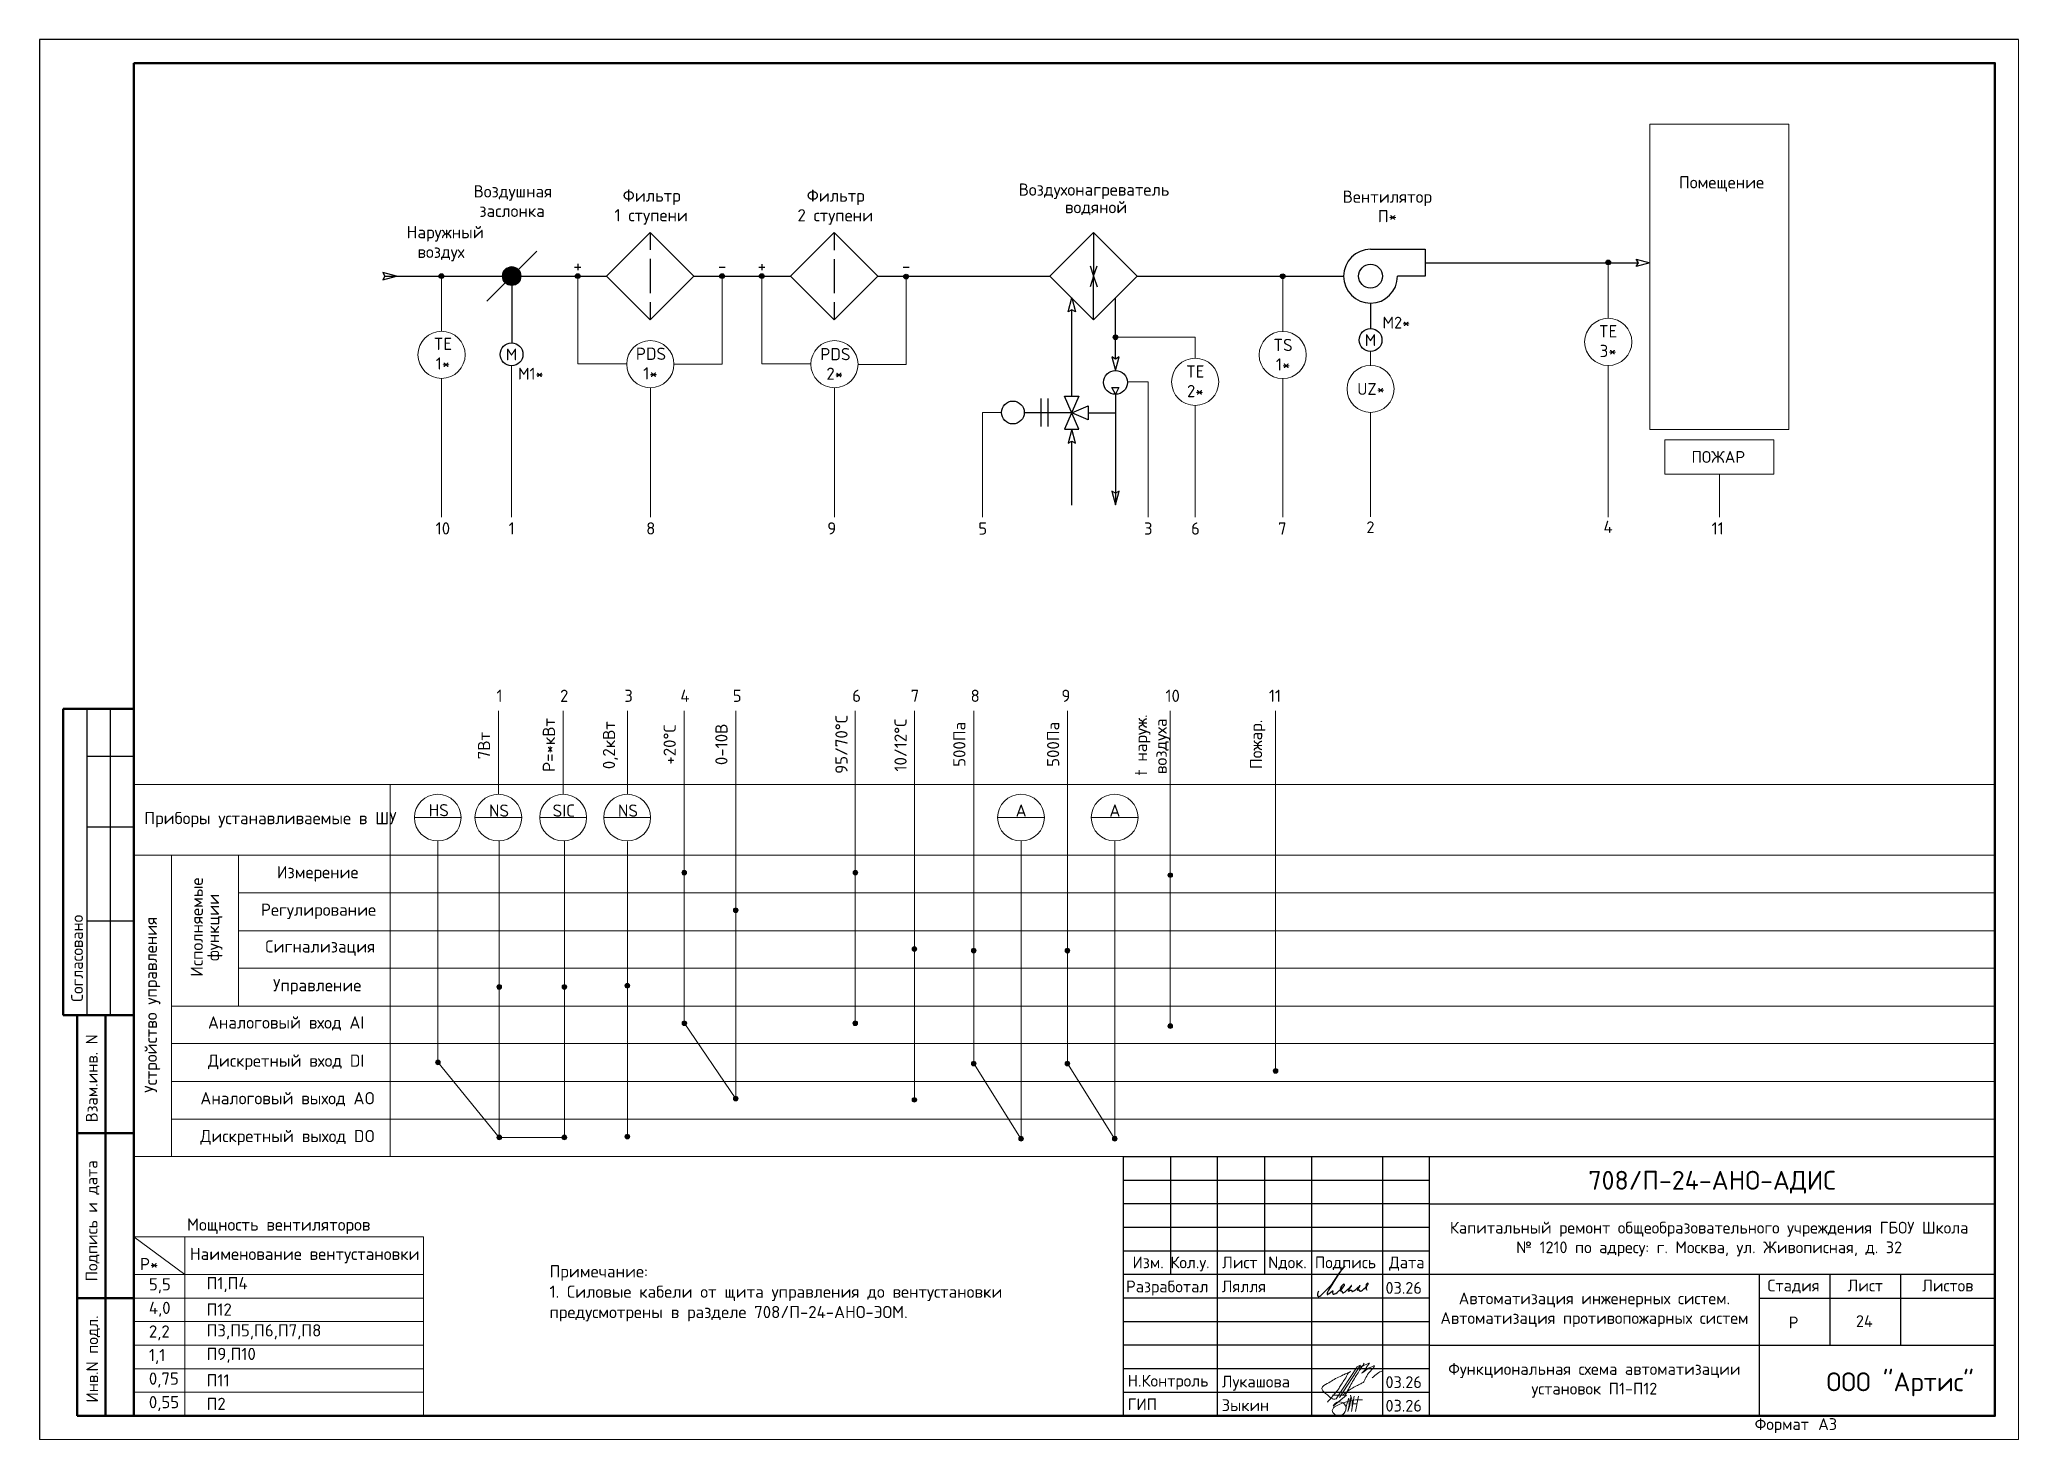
# Paper-space layout '1 (23)' of a CAD drawing. Header units: millimetres. Extents: x 6630 to 7050, y 883 to 1180.
# The model-space entities are those that its viewports show. They can reach past a viewport. Long polylines and large blocks are cut down to what shows.
import ezdxf
from ezdxf.enums import TextEntityAlignment as Align

# ---------------------------------------------------------------- set-up
doc = ezdxf.new("R2010")
doc.units = ezdxf.units.MM
for name, color, linetype in [('PDF _АК схема воздуховоды', 7, 'Continuous'), ('PDF _АК схема тепло', 1, 'Continuous'), ('PDF _Текст', 7, 'Continuous'), ('PDF _ЭОМ_Текст', 7, 'Continuous'), ('Основная', 7, 'Continuous'), ('СОТ', 7, 'Continuous'), ('Штампы', 7, 'Continuous')]:
    doc.layers.add(name, color=color, linetype=linetype)
for name, color, linetype, lineweight in [('АР_текст', 250, 'Continuous', 40), ('Основная сплош', 7, 'Continuous', 30), ('Текст', 7, 'Continuous', 30)]:
    doc.layers.add(name, color=color, linetype=linetype, lineweight=lineweight)
doc.layers.add('ОФ_подписи', color=5, linetype='Continuous', lineweight=13, true_color=0x0000ff)
doc.layers.add('Подписи', color=5, linetype='Continuous', lineweight=18, true_color=0x0000ff)
doc.styles.add('ICOCPEUR', font='isocpeur.ttf', dxfattribs={"height": 250})
doc.styles.add('PDF ISOCPEUR', font='isocpeur.ttf')
doc.styles.add('RubezhCAD', font='isocpeur.ttf')
doc.styles.add('TIMES', font='times.ttf')
doc.styles.add('XREF1$0$Standard', font='isocpeur.ttf')

psp = doc.layouts.new('1 (23)')

msp = doc.modelspace()

# ---------------------------------------------------------------- texts
at = {"layer": 'PDF _Текст', "attachment_point": 7, "style": 'PDF ISOCPEUR'}
for s, insert, char_height in [('Помещение', (879978.5, 53052.4), 259.2), ('Воздушная', (854393.2, 52859.3), 259.2), ('Фильтр', (857559.8, 52770.4), 259.2), ('Фильтр', (861465.6, 52769.3), 259.2), ('Воздухонагреватель', (865962.1, 52896.7), 259.196), ('Вентилятор', (872838.5, 52746.4), 259.2), ('заслонка', (854515.9, 52515.8), 259.2), ('1 ступени', (857386.2, 52353.4), 259.2), ('2 ступени', (861268.8, 52352.3), 259.2), ('водяной', (866946.4, 52553.8), 259.2), ('П*', (873585.7, 52403.5), 259.2), ('Наружный', (852972.8, 51993.5), 259.2), ('воздух', (853201.4, 51576.5), 259.2), ('М', (873308.4, 49778.8), 250.1), ('М2*', (873685.2, 50149.2), 250.13), ('TE', (878278.8, 49961.5), 259.2), ('TE', (853548.6, 49694.8), 259.2), ('М', (855076.9, 49474.6), 250.1), ('PDS', (857839.2, 49484.1), 259.2), ('PDS', (861753.5, 49476.7), 259.2), ('TS', (871370.3, 49670.7, -160), 259.2), ('3*', (878295.7, 49544.5), 259.2), ('1*', (853590.9, 49277.8), 259.2), ('М1*', (855337.2, 49066.1), 250.13), ('1*', (857993.7, 49068.2), 259.2), ('2*', (861882.6, 49060.8), 259.2), ('TE', (869516.1, 49107.8), 259.2), ('1*', (871423.2, 49257, -160), 259.2), ('2*', (869535.2, 48692.9), 259.2), ('UZ*', (873149.7, 48741.6), 250.13), ('ПОЖАР', (880243.1, 47298.6), 250.13), ('10', (853588.8, 45778.8), 259.2), ('1', (855136.1, 45778.8), 259.2), ('8', (858057.2, 45778.8), 259.2), ('9', (861900.6, 45778.8), 259.2), ('5', (865106.9, 45776), 259.2), ('3', (868622.8, 45776), 259.2), ('6', (869621.9, 45776), 259.2), ('7', (871467.7, 45775.5, -160), 259.2), ('2', (873344.4, 45807.8), 250.1), ('4', (878376.1, 45812.7), 259.2), ('11', (880670.7, 45778.8), 259.2), ('1', (854879.3, 42226.9), 259.2), ('2', (856229.8, 42226.9), 259.2), ('3', (857593, 42226.9), 259.2), ('4', (858782.6, 42226.9), 259.2), ('5', (859893.9, 42226.9), 259.2), ('6', (862429.5, 42227), 259.2), ('7', (863670.5, 42226.9), 259.2), ('8', (864942.1, 42227), 259.2), ('9', (866870.4, 42227), 259.2), ('10', (869078.2, 42227), 259.2), ('HS', (853440, 39800), 259.2), ('NS', (854720.6, 39791.5), 259.2), ('SIC', (856071.1, 39791.5), 259.2), ('NS', (857457.5, 39791.5), 259.2), ('A', (865898.8, 39792.7), 259.2), ('A', (867888.6, 39792.7), 259.2), ('Приборы устанавливаемые в ШУ', (847405.1, 39561.9), 259.196), ('Измерение', (850218.3, 38414.6), 259.2), ('Регулирование', (849879.6, 37618.7), 259.196), ('Сигнализация', (849972.7, 36838.6), 259.196), ('Управление', (850137.8, 36016.4), 259.2), ('Аналоговый вход AI', (848755.6, 35254.4), 259.196), ('Дискретный вход DI', (848755.6, 34416.1), 259.196), ('Аналоговый выход AO', (848594.7, 33647.8), 259.196), ('Дискретный выход DO', (848594.7, 32815.9), 259.196), ('Мощность вентиляторов', (848311.1, 30938.3), 259.196), ('P*', (847314.1, 30170), 259.2), ('Наименование вентустановки', (848372.2, 30316), 259.196), ('Примечание:\\P1. Силовые кабели от щита управления до вентустановки \\Pпредусмотрены в разделе 708/П-24-АНО-ЭОМ.', (856005.4, 29081.5), 259.196), ('5,5', (847502.5, 29680.2), 259.2), ('П1,П4', (848726.6, 29704.3), 259.2), ('4,0', (847502.5, 29180.6), 259.2), ('П12', (848726.6, 29204.7), 259.2), ('2,2', (847502.5, 28679), 259.2), ('П3,П5,П6,П7,П8', (848726.6, 28703.1), 259.196), ('1,1', (847502.5, 28179.4), 259.2), ('П9,П10', (848726.6, 28203.5), 259.2), ('0,75', (847502.5, 27679.9), 259.2), ('П11', (848726.6, 27704), 259.2), ('0,55', (847502.5, 27180.3), 259.2), ('П2', (848726.6, 27204.4), 259.2)]:
    msp.add_mtext(s, dxfattribs=dict(at, insert=insert, char_height=char_height))
at = {"layer": 'PDF _Текст', "insert": (871274.3, 42227), "char_height": 259.2, "width": 271.429, "attachment_point": 7, "style": 'PDF ISOCPEUR'}
msp.add_mtext('11', dxfattribs=at)
at = {"layer": 'PDF _Текст', "attachment_point": 7, "rotation": 90, "style": 'PDF ISOCPEUR'}
for s, insert, char_height in [('7Вт', (854746.1, 41009.8), 259.2), ('P=*кВт', (856122, 40743.1), 259.2), ('0,2кВт', (857457.7, 40800.2), 259.2), ('+20%%DС', (858685.4, 40897.6), 259.2), ('0-10В', (859784, 40887), 259.2), ('95/70%%DС', (862332.3, 40700.8), 259.2), ('10/12%%DС', (863585.9, 40749.4), 259.2), ('500Па', (864834.3, 40849), 259.2), ('500Па', (866824, 40849), 259.2), ('t наруж.', (868760.8, 40662.7), 259.2), ('воздуха', (869177.8, 40694.5), 259.2), ('Пожар.', (871202.4, 40800.3), 259.2), ('Исполняемые', (848647.8, 36395.3), 259.196), ('функции', (849064.8, 36729.7), 259.2), ('Устройство управления', (847744, 33933.5), 259.196)]:
    msp.add_mtext(s, dxfattribs=dict(at, insert=insert, char_height=char_height))
at = {"layer": 'СОТ', "char_height": 250, "width": 7000, "attachment_point": 5, "style": 'ICOCPEUR'}
for s, insert in [('{\\C0;24}', (883912.8, 29089.3)), ('Функциональная схема автоматизации\\Pустановок П1-П12', (878182.9, 27831.2))]:
    msp.add_mtext(s, dxfattribs=dict(at, insert=insert))

# ---------------------------------------------------------------- blocks, each defined once
blk = doc.blocks.new('*U8')
at = {"lineweight": 50}
for p, q in [((5, 155), (20, 155)), ((5, 155), (5, 90)), ((5, 90), (20, 90)), ((8, 5), (8, 90)), ((14, 5), (14, 90)), ((8, 65), (20, 65)), ((8, 30), (20, 30)), ((8, 5), (20, 5))]:
    blk.add_line(p, q, dxfattribs=at)
for p, q in [((10, 155), (10, 90)), ((15, 155), (15, 90)), ((10, 145), (20, 145)), ((10, 130), (20, 130)), ((10, 110), (20, 110))]:
    blk.add_line(p, q)
blk.add_lwpolyline([(0, 0), (420, 0), (420, 297), (0, 297)], close=True)
blk.add_lwpolyline([(20, 292), (415, 292), (415, 5), (20, 5)], close=True, dxfattribs=at)
at = {"style": 'XREF1$0$Standard'}
for s, p in [('Согласовано', (7.95, 102.07)), ('Взам.инв. N', (11.07, 76.61)), ('Подпись и дата', (11.04, 46.36)), ('Инв.N подл.', (11.17, 17.07))]:
    blk.add_text(s, height=2.5, rotation=90, dxfattribs=at).set_placement(p, align=Align.MIDDLE_CENTER)
blk.add_text('Формат', height=2.5, dxfattribs=at).set_placement((364.02, 2))
blk.add_text('А3', height=2.5, dxfattribs=at).set_placement((381.51, 2), align=Align.RIGHT)
for tag, p in [('СОГЛАСОВАНО_ДАТА2', (14.37, 145.56)), ('СОГЛАСОВАНО_ДАТА3', (19.37, 145.56)), ('СОГЛАСОВАНО_ФАМИЛИЯ2', (14.37, 110.56)), ('СОГЛАСОВАНО_ФАМИЛИЯ3', (19.37, 110.56)), ('СОГЛАСОВАНО_ДОЛЖНОСТЬ2', (14.37, 90.56)), ('СОГЛАСОВАНО_ДОЛЖНОСТЬ3', (19.37, 90.56))]:
    blk.add_attdef(tag, p, '', height=2.5, rotation=90, dxfattribs=at)
for tag, p in [('ВЗАМ_ИНВ_НОМЕР', (19.37, 77.5)), ('ИНВ_N_ПОДЛ', (19.37, 17.5))]:
    blk.add_attdef(tag, text='', height=2.5, rotation=90, dxfattribs=at).set_placement(p, align=Align.CENTER)
blk.add_attdef('ИНВ_ДАТА', text='', height=2.5, rotation=90, dxfattribs=at).set_placement((19.37, 63.83), align=Align.RIGHT)
blk = doc.blocks.new('П_Зыкин')
at = {"layer": 'ОФ_подписи', "color": 152, "ltscale": 100, "true_color": 0x0061c2, "transparency": 33554687}
for p, q in [((142, 249), (62, -174)), ((102, 37), (218, 37)), ((258, 249), (178, -174))]:
    blk.add_line(p, q, dxfattribs=at)
blk.add_lwpolyline([(-462, 273), (-74, 273), (-446, -30)], dxfattribs=at)
for centre, radius, start, end in [((-271, -94), 186, 314.2393, 159.9348), ((345, -1372), 1523, 88.8758, 117.8788), ((1109, -252), 1204, 158.7593, 174.231), ((-1024, 224), 1068, 337.8144, 2.8859), ((-849, 72), 852, 342.8308, 7.4815), ((-9, 182), 4.48, 8.9691, 155.6551), ((-643, 22), 732, 344.4555, 20.462), ((-318, -169), 151, 108.7568, 173.4251), ((-287, -115), 185, 191.5358, 322.3512)]:
    blk.add_arc(centre, radius, start, end, dxfattribs=at)
blk = doc.blocks.new('П_Лукашова')
at = {"layer": 'ОФ_подписи', "color": 152, "true_color": 0x0061c2}
for p, q in [((221, 339), (-221, -339)), ((286, 371), (-156, -307)), ((283, 370), (218, 338))]:
    blk.add_line(p, q, dxfattribs=at)
for points in [[(221, 301), (344, 360), (434, 401), (475, 416), (464, 395), (420, 336), (342, 232), (310, 203), (337, 221), (420, 283), (490, 322), (558, 352), (576, 358), (491, 240), (403, 113), (374, 49), (360, 20)], [(-221, -339), (-276, -344), (-368, -289), (-446, -221), (-505, -166), (-522, -116), (-412, -16), (-295, 56), (-173, 120), (-49, 179), (33, 216), (87, 237), (52, 221), (11, 167), (-59, 51), (-126, -52), (-177, -132), (-256, -231), (-409, -409)], [(360, 20), (294, -18), (203, -65), (91, -124), (-73, -248)], [(366, 415), (236, 213), (85, -37), (-50, -300)], [(530, 102), (646, 199), (748, 254)]]:
    blk.add_spline(points, degree=3, dxfattribs=at)
blk = doc.blocks.new('A$C11203D1A')
at = {"layer": 'Подписи', "lineweight": 25}
blk.add_lwpolyline([(0.24, 1.11), (0.09, 0.86), (0, 0.47), (0.01, 0.27), (0.06, 0.09), (0.17, 0.01), (0.33, 0), (0.53, 0.07), (0.73, 0.22), (0.94, 0.41), (1.81, 1.26), (2.64, 2.1), (3.19, 2.76), (3.8, 3.63), (4.42, 4.6), (5, 5.4), (5.39, 5.96), (5.72, 6.46), (5.82, 6.46), (5.73, 6.31), (4.71, 5.11), (3.82, 3.76), (2.71, 1.9), (2.36, 1.31), (2.15, 0.93), (2.05, 0.72), (2.04, 0.6), (2.04, 0.49), (2.07, 0.44), (2.13, 0.41), (2.22, 0.43), (2.34, 0.53), (2.48, 0.65), (2.83, 0.93), (3.1, 1.12), (3.23, 1.19), (3.28, 1.19), (3.29, 1.16), (3.26, 1.06), (3.23, 0.9), (3.22, 0.77), (3.24, 0.65), (3.26, 0.58), (3.34, 0.52), (3.42, 0.48), (3.54, 0.51), (3.66, 0.56), (3.92, 0.66), (4.17, 0.85), (4.57, 1.16), (4.82, 1.36), (5, 1.53), (5.18, 1.68), (5.48, 1.96), (5.64, 2.15), (5.74, 2.33), (5.75, 2.44), (5.75, 2.53), (5.69, 2.57), (5.6, 2.58), (5.49, 2.54), (5.33, 2.4), (5.12, 2.18), (4.99, 1.99), (4.9, 1.86), (4.85, 1.74), (4.87, 1.66), (4.92, 1.62), (5.03, 1.65), (5.11, 1.72), (5.21, 1.79), (5.24, 1.81), (5.28, 1.82), (5.31, 1.82), (5.32, 1.79), (5.26, 1.69), (5.19, 1.61), (5.11, 1.47), (5.03, 1.34), (4.98, 1.25), (4.97, 1.17), (4.97, 1.09), (5.01, 1.05), (5.05, 1.06), (5.1, 1.11), (5.14, 1.13), (5.2, 1.13), (5.23, 1.07), (5.27, 0.94), (5.32, 0.85), (5.35, 0.8), (5.43, 0.77), (5.52, 0.78), (5.61, 0.84), (5.88, 1), (6.13, 1.19), (6.42, 1.46), (6.68, 1.7), (6.94, 1.94), (7.06, 2.08), (7.22, 2.28), (7.23, 2.3), (7.23, 2.31), (7.2, 2.31), (7.18, 2.28), (7.15, 2.24), (6.76, 1.63), (6.67, 1.45), (6.59, 1.3), (6.56, 1.22), (6.56, 1.16), (6.57, 1.11), (6.6, 1.08), (6.65, 1.1), (6.7, 1.13), (6.79, 1.19), (6.88, 1.26), (6.99, 1.31), (7.07, 1.35), (7.18, 1.36), (7.23, 1.33), (7.27, 1.28), (7.28, 1.18), (7.28, 1.12), (7.3, 1.08), (7.34, 1.04), (7.38, 1.02), (7.45, 1.01), (7.52, 1.04), (7.6, 1.09), (7.73, 1.19), (7.93, 1.34), (8.13, 1.48), (8.36, 1.7), (8.65, 1.95), (8.78, 2.07), (8.9, 2.16), (8.98, 2.23), (9.03, 2.27), (9.04, 2.29), (9.02, 2.3), (8.99, 2.29), (8.97, 2.25), (8.92, 2.16), (8.7, 1.81), (8.57, 1.61), (8.52, 1.53), (8.51, 1.43), (8.53, 1.37), (8.56, 1.33), (8.6, 1.33), (8.66, 1.35), (8.72, 1.39), (8.76, 1.41), (8.86, 1.4), (8.93, 1.37), (8.94, 1.31), (8.96, 1.22), (8.98, 1.14), (9.02, 1.1), (9.08, 1.07), (9.17, 1.1), (9.24, 1.14), (9.33, 1.2), (9.56, 1.37), (9.86, 1.59), (10.18, 1.87), (10.41, 2.09), (10.57, 2.29), (10.72, 2.51), (10.76, 2.62), (10.77, 2.7), (10.75, 2.75), (10.68, 2.79), (10.58, 2.76), (10.5, 2.69), (10.38, 2.54), (10.32, 2.41), (10.31, 2.25), (10.32, 2.09), (10.33, 1.85), (10.35, 1.7), (10.37, 1.58), (10.4, 1.47), (10.47, 1.37)], dxfattribs=at)
blk = doc.blocks.new('Штамп')
at = {"layer": 'Основная'}
for p, q in [((-18500, 5000), (-12000, 5000)), ((-12000, 4500), (-18500, 4500)), ((-18500, 4000), (-12000, 4000)), ((-12000, 2500), (-18500, 2500)), ((-18500, 2000), (-12000, 2000)), ((-12000, 1500), (-18500, 1500)), ((-12000, 1000), (-18500, 1000)), ((-18500, 500), (-12000, 500))]:
    blk.add_line(p, q, dxfattribs=at)
at = {"layer": 'Основная сплош'}
for p, q in [((-18500, 5500), (0, 5500)), ((-18500, 5500), (-18500, 0)), ((-17500, 5500), (-17500, 3000)), ((-16500, 0), (-16500, 5500)), ((-15500, 5500), (-15500, 3000)), ((-14500, 0), (-14500, 5500)), ((-13000, 5500), (-13000, 0)), ((-12000, 0), (-12000, 5500)), ((-12000, 4500), (0, 4500)), ((-18500, 3500), (-12000, 3500)), ((0, 3000), (-18500, 3000)), ((-5000, 3000), (-5000, 0)), ((-3500, 3000), (-3500, 1500)), ((-2000, 3000), (-2000, 1500)), ((-5000, 2500), (0, 2500)), ((-12000, 1500), (0, 1500))]:
    blk.add_line(p, q, dxfattribs=at)
at = {"transparency": 33554687, "xscale": 100, "yscale": 100, "zscale": 100}
blk.add_blockref('A$C11203D1A', (-14379, 2533), dxfattribs=at)
at = {"layer": 'ОФ_подписи', "color": 5}
for name, p, xscale, yscale, zscale in [('П_Лукашова', (-13755, 700), 1.010226427429054, 1.010226427429054, 1.010226427429054), ('П_Зыкин', (-13706, 228), 0.7621923841183493, 0.7621923841183493, 0.7621923841183493)]:
    blk.add_blockref(name, p, dxfattribs=dict(at, xscale=xscale, yscale=yscale, zscale=zscale))
at = {"transparency": 33554687, "insert": (-8500, 2250), "char_height": 250, "width": 7000, "attachment_point": 5, "style": 'PDF ISOCPEUR'}
blk.add_mtext('Автоматизация инженерных систем. Автоматизация противопожарных систем', dxfattribs=at)
at = {"layer": 'АР_текст', "color": 7, "transparency": 33554687, "insert": (-2009, 668), "char_height": 400, "width": 7750, "attachment_point": 5, "style": 'RubezhCAD'}
blk.add_mtext('{\\C0;ООО "Артис"}', dxfattribs=at)
at = {"layer": 'Текст', "color": 0, "style": 'RubezhCAD'}
blk.add_text('708/П-24-АНО-АДИС', height=400, dxfattribs=at).set_placement((-6000, 4798), align=Align.CENTER)
at = {"layer": 'Текст', "linetype": 'Continuous', "style": 'RubezhCAD'}
for s, p in [('Изм.', (-18302, 3131)), ('Кол.у.', (-17500, 3131)), ('Лист', (-16402, 3131)), ('Nдок.', (-15424, 3131)), ('Подпись', (-14434, 3131)), ('Дата', (-12857, 3131))]:
    blk.add_text(s, height=250, dxfattribs=at).set_placement(p)
at = {"layer": 'Текст', "style": 'ICOCPEUR'}
for s, p in [('Разработал', (-18441, 2620)), ('Лялля', (-16408, 2622)), ('03.26', (-12934, 2590)), ('Н.Контроль', (-18407, 620)), ('Лукашова', (-16408, 602)), ('03.26', (-12934, 590)), ('ГИП', (-18407, 120)), ('Зыкин', (-16408, 102)), ('03.26', (-12934, 90))]:
    blk.add_text(s, height=250, dxfattribs=at).set_placement(p)
at = {"layer": 'Текст', "color": 7, "linetype": 'Continuous', "style": 'RubezhCAD'}
for s, p in [('Стадия', (-4273, 2640)), ('Лист', (-2750, 2640)), ('Листов', (-1000, 2640))]:
    blk.add_text(s, height=250, dxfattribs=at).set_placement(p, align=Align.CENTER)
at = {"layer": 'Текст', "color": 7, "style": 'RubezhCAD'}
blk.add_text('Р', height=250, dxfattribs=at).set_placement((-4273, 1857), align=Align.CENTER)
at = {"layer": 'Текст', "ltscale": 100, "insert": (-6063, 3750), "char_height": 250, "attachment_point": 5, "style": 'RubezhCAD'}
blk.add_mtext_dynamic_manual_height_columns('\\pi-3.125;Капитальный ремонт общеобразовательного учреждения ГБОУ Школа{\\H1.25x; }\\P№ 1210 по адресу: г. Москва, ул. Живописная, д. 32{\\H1.21604x; }\\P', width=11832.53, gutter_width=1250, heights=[1893], dxfattribs=at)
at = {"layer": 'Текст', "ltscale": 100, "style": 'RubezhCAD'}
blk.add_attdef('ЛИСТОВ', text='', height=250, dxfattribs=at).set_placement((-1000, 1857), align=Align.CENTER)
at = {"layer": 'Текст', "ltscale": 100, "style": 'TIMES'}
blk.add_attdef('НАЗВАНИЕ', text='', height=250, dxfattribs=at).set_placement((-8500, 750), align=Align.MIDDLE_CENTER)

# ---------------------------------------------------------------- linework, layer by layer
at = {"layer": 'PDF _АК схема воздуховоды', "lineweight": 30}
msp.add_line((862972.7, 51260.1), (866626.8, 51258.4), dxfattribs=at)
for points in [[(857214.8, 51261.2), (858139.8, 52188.3), (859066.9, 51261.2), (858139.8, 50336.1)], [(861120.6, 51260.1), (862047.7, 52185.1), (862972.7, 51260.1), (862047.7, 50333)], [(852756.9, 51261.2), (852471.2, 51339.5), (852513.5, 51261.2), (852471.2, 51182.8)]]:
    msp.add_lwpolyline(points, close=True, dxfattribs=at)
for points in [[(858139.8, 52188.3), (858139.8, 51815.7)], [(862047.7, 52185.1), (862047.7, 51814.7)], [(854672.6, 50732), (855735.2, 51792.5)], [(873433.3, 51829.9), (874593.3, 51829.9), (874593.3, 51258.4), (874004.8, 51258.3)], [(852513.5, 51261.2), (857214.8, 51261.2)], [(855203.9, 51261.2), (855203.9, 49845.1)], [(856539.5, 51453.8), (856670.8, 51453.8)], [(856605.2, 51519.4), (856605.2, 51388.2)], [(858139.8, 51625.2), (858139.8, 50897.1)], [(859066.9, 51261.2), (861120.6, 51260.1)], [(859604.6, 51453.8), (859735.8, 51453.8)], [(860447.5, 51452.7), (860576.6, 51452.7)], [(860513.1, 51516.2), (860513.1, 51387.1)], [(862047.7, 51624.2), (862047.7, 50896)], [(863510.4, 51452.7), (863641.6, 51452.7)], [(868478.9, 51258.4), (872859.7, 51258.4)], [(874593.3, 51544.1), (875921, 51543.5)], [(875921, 51543.5), (879117, 51542.7), (879066.2, 51621), (879360.4, 51542.7), (879066.2, 51464.4), (879117, 51542.7)], [(858139.8, 50706.6), (858139.8, 50336.1)], [(862047.7, 50705.5), (862047.7, 50333)], [(873433.3, 50686.9), (873433.3, 50145)]]:
    msp.add_lwpolyline(points, dxfattribs=at)
for centre, radius in [((853712.6, 51262.2), 49.7), ((856606.2, 51262.2), 49.7), ((859669.1, 51262.2), 49.7), ((860512, 51261.2), 49.7), ((863574.9, 51252.7), 49.7), ((871568.2, 51258.4, -160), 49.7), ((873432.3, 51259.4), 253), ((878476.7, 51552.2), 49.7), ((873432.3, 49904.7), 242.4), ((855200.7, 49600.6), 242.4)]:
    msp.add_circle(centre, radius, dxfattribs=at)
at = {"layer": 'PDF _АК схема воздуховоды', "lineweight": 20}
msp.add_circle((855202.8, 51262.2), 200, dxfattribs=at)
at = {"layer": 'PDF _АК схема воздуховоды', "lineweight": 30}
msp.add_arc((873432.3, 51259.4), 572.6, 90, 0, dxfattribs=at)
at = {"layer": 'PDF _АК схема воздуховоды', "transparency": 33554559}
for points in [[(853667.1, 51280.2), (853764.5, 51269.6), (853665, 51269.6)], [(853764.5, 51269.6), (853665, 51269.6), (853764.5, 51261.2)], [(853665, 51269.6), (853764.5, 51261.2), (853665, 51261.2)], [(853764.5, 51261.2), (853665, 51261.2), (853764.5, 51252.7)], [(853665, 51261.2), (853764.5, 51252.7), (853665, 51252.7)], [(853764.5, 51252.7), (853665, 51252.7), (853760.3, 51244.2)], [(853665, 51252.7), (853760.3, 51244.2), (853667.1, 51244.2)], [(853671.4, 51288.7), (853760.3, 51280.2), (853667.1, 51280.2)], [(853760.3, 51280.2), (853667.1, 51280.2), (853764.5, 51269.6)], [(853760.3, 51244.2), (853667.1, 51244.2), (853758.1, 51235.8)], [(853667.1, 51244.2), (853758.1, 51235.8), (853671.4, 51235.8)], [(853677.7, 51295), (853758.1, 51288.7), (853671.4, 51288.7)], [(853758.1, 51288.7), (853671.4, 51288.7), (853760.3, 51280.2)], [(853684.1, 51301.4), (853751.8, 51295), (853677.7, 51295)], [(853751.8, 51295), (853677.7, 51295), (853758.1, 51288.7)], [(853692.5, 51305.6), (853745.4, 51301.4), (853684.1, 51301.4)], [(853745.4, 51301.4), (853684.1, 51301.4), (853751.8, 51295)], [(853701, 51309.8), (853737, 51305.6), (853692.5, 51305.6)], [(853737, 51305.6), (853692.5, 51305.6), (853745.4, 51301.4)], [(853709.5, 51312), (853728.5, 51309.8), (853701, 51309.8)], [(853728.5, 51309.8), (853701, 51309.8), (853737, 51305.6)], [(853720, 51312), (853709.5, 51312), (853728.5, 51309.8)], [(855007, 51297.1), (855402.8, 51261.2), (855002.8, 51261.2)], [(855402.8, 51261.2), (855002.8, 51261.2), (855400.7, 51225.2)], [(855002.8, 51261.2), (855400.7, 51225.2), (855007, 51225.2)], [(855017.6, 51333.1), (855400.7, 51297.1), (855007, 51297.1)], [(855400.7, 51297.1), (855007, 51297.1), (855402.8, 51261.2)], [(855034.5, 51367), (855390.1, 51333.1), (855017.6, 51333.1)], [(855390.1, 51333.1), (855017.6, 51333.1), (855400.7, 51297.1)], [(855055.7, 51396.6), (855373.2, 51367), (855034.5, 51367)], [(855373.2, 51367), (855034.5, 51367), (855390.1, 51333.1)], [(855083.2, 51419.9), (855352, 51396.6), (855055.7, 51396.6)], [(855352, 51396.6), (855055.7, 51396.6), (855373.2, 51367)], [(855115, 51441.1), (855324.5, 51419.9), (855083.2, 51419.9)], [(855324.5, 51419.9), (855083.2, 51419.9), (855352, 51396.6)], [(855148.8, 51453.8), (855292.8, 51441.1), (855115, 51441.1)], [(855292.8, 51441.1), (855115, 51441.1), (855324.5, 51419.9)], [(855184.8, 51460.1), (855258.9, 51453.8), (855148.8, 51453.8)], [(855258.9, 51453.8), (855148.8, 51453.8), (855292.8, 51441.1)], [(855222.9, 51460.1), (855184.8, 51460.1), (855258.9, 51453.8)], [(856560.7, 51280.2), (856656, 51269.6), (856556.5, 51269.6)], [(856656, 51269.6), (856556.5, 51269.6), (856656, 51261.2)], [(856556.5, 51269.6), (856656, 51261.2), (856556.5, 51261.2)], [(856656, 51261.2), (856556.5, 51261.2), (856656, 51252.7)], [(856556.5, 51261.2), (856656, 51252.7), (856556.5, 51252.7)], [(856656, 51252.7), (856556.5, 51252.7), (856653.8, 51244.2)], [(856556.5, 51252.7), (856653.8, 51244.2), (856560.7, 51244.2)], [(856564.9, 51288.7), (856653.8, 51280.2), (856560.7, 51280.2)], [(856653.8, 51280.2), (856560.7, 51280.2), (856656, 51269.6)], [(856653.8, 51244.2), (856560.7, 51244.2), (856649.6, 51235.8)], [(856560.7, 51244.2), (856649.6, 51235.8), (856564.9, 51235.8)], [(856569.2, 51295), (856649.6, 51288.7), (856564.9, 51288.7)], [(856649.6, 51288.7), (856564.9, 51288.7), (856653.8, 51280.2)], [(856575.5, 51301.4), (856643.3, 51295), (856569.2, 51295)], [(856643.3, 51295), (856569.2, 51295), (856649.6, 51288.7)], [(856584, 51305.6), (856636.9, 51301.4), (856575.5, 51301.4)], [(856636.9, 51301.4), (856575.5, 51301.4), (856643.3, 51295)], [(856592.5, 51309.8), (856628.4, 51305.6), (856584, 51305.6)], [(856628.4, 51305.6), (856584, 51305.6), (856636.9, 51301.4)], [(856600.9, 51312), (856620, 51309.8), (856592.5, 51309.8)], [(856620, 51309.8), (856592.5, 51309.8), (856628.4, 51305.6)], [(856611.5, 51312), (856600.9, 51312), (856620, 51309.8)], [(859621.5, 51269.6), (859721, 51261.2), (859619.4, 51261.2)], [(859721, 51261.2), (859619.4, 51261.2), (859718.9, 51252.7)], [(859619.4, 51261.2), (859718.9, 51252.7), (859621.5, 51252.7)], [(859623.6, 51280.2), (859718.9, 51269.6), (859621.5, 51269.6)], [(859718.9, 51269.6), (859621.5, 51269.6), (859721, 51261.2)], [(859718.9, 51252.7), (859621.5, 51252.7), (859716.8, 51244.2)], [(859621.5, 51252.7), (859716.8, 51244.2), (859623.6, 51244.2)], [(859627.9, 51288.7), (859716.8, 51280.2), (859623.6, 51280.2)], [(859716.8, 51280.2), (859623.6, 51280.2), (859718.9, 51269.6)], [(859716.8, 51244.2), (859623.6, 51244.2), (859712.5, 51235.8)], [(859623.6, 51244.2), (859712.5, 51235.8), (859627.9, 51235.8)], [(859634.2, 51295), (859712.5, 51288.7), (859627.9, 51288.7)], [(859712.5, 51288.7), (859627.9, 51288.7), (859716.8, 51280.2)], [(859640.6, 51301.4), (859706.2, 51295), (859634.2, 51295)], [(859706.2, 51295), (859634.2, 51295), (859712.5, 51288.7)], [(859649, 51305.6), (859699.8, 51301.4), (859640.6, 51301.4)], [(859699.8, 51301.4), (859640.6, 51301.4), (859706.2, 51295)], [(859657.5, 51309.8), (859693.5, 51305.6), (859649, 51305.6)], [(859693.5, 51305.6), (859649, 51305.6), (859699.8, 51301.4)], [(859666, 51312), (859682.9, 51309.8), (859657.5, 51309.8)], [(859682.9, 51309.8), (859657.5, 51309.8), (859693.5, 51305.6)], [(859674.4, 51312), (859666, 51312), (859682.9, 51309.8)], [(860464.4, 51268.6), (860563.9, 51260.1), (860462.3, 51260.1)], [(860563.9, 51260.1), (860462.3, 51260.1), (860561.8, 51251.6)], [(860462.3, 51260.1), (860561.8, 51251.6), (860464.4, 51251.6)], [(860466.5, 51277), (860561.8, 51268.6), (860464.4, 51268.6)], [(860561.8, 51268.6), (860464.4, 51268.6), (860563.9, 51260.1)], [(860561.8, 51251.6), (860464.4, 51251.6), (860559.7, 51241)], [(860464.4, 51251.6), (860559.7, 51241), (860466.5, 51241)], [(860470.7, 51285.5), (860559.7, 51277), (860466.5, 51277)], [(860559.7, 51277), (860466.5, 51277), (860561.8, 51268.6)], [(860559.7, 51241), (860466.5, 51241), (860555.4, 51232.6)], [(860466.5, 51241), (860555.4, 51232.6), (860470.7, 51232.6)], [(860477.1, 51294), (860555.4, 51285.5), (860470.7, 51285.5)], [(860555.4, 51285.5), (860470.7, 51285.5), (860559.7, 51277)], [(860483.5, 51300.3), (860549.1, 51294), (860477.1, 51294)], [(860549.1, 51294), (860477.1, 51294), (860555.4, 51285.5)], [(860489.8, 51304.6), (860542.7, 51300.3), (860483.5, 51300.3)], [(860542.7, 51300.3), (860483.5, 51300.3), (860549.1, 51294)], [(860500.4, 51308.8), (860536.4, 51304.6), (860489.8, 51304.6)], [(860536.4, 51304.6), (860489.8, 51304.6), (860542.7, 51300.3)], [(860508.9, 51308.8), (860525.8, 51308.8), (860500.4, 51308.8)], [(860525.8, 51308.8), (860500.4, 51308.8), (860536.4, 51304.6)], [(860517.3, 51308.8), (860508.9, 51308.8), (860525.8, 51308.8)], [(863529.4, 51268.6), (863626.8, 51260.1), (863527.3, 51260.1)], [(863626.8, 51260.1), (863527.3, 51260.1), (863626.8, 51251.6)], [(863527.3, 51260.1), (863626.8, 51251.6), (863527.3, 51251.6)], [(863626.8, 51251.6), (863527.3, 51251.6), (863626.8, 51241)], [(863527.3, 51251.6), (863626.8, 51241), (863527.3, 51241)], [(863626.8, 51241), (863527.3, 51241), (863622.6, 51232.6)], [(863527.3, 51241), (863622.6, 51232.6), (863529.4, 51232.6)], [(863533.7, 51277), (863622.6, 51268.6), (863529.4, 51268.6)], [(863622.6, 51268.6), (863529.4, 51268.6), (863626.8, 51260.1)], [(863540, 51283.4), (863618.3, 51277), (863533.7, 51277)], [(863618.3, 51277), (863533.7, 51277), (863622.6, 51268.6)], [(863546.4, 51289.7), (863614.1, 51283.4), (863540, 51283.4)], [(863614.1, 51283.4), (863540, 51283.4), (863618.3, 51277)], [(863554.8, 51296.1), (863607.8, 51289.7), (863546.4, 51289.7)], [(863607.8, 51289.7), (863546.4, 51289.7), (863614.1, 51283.4)], [(863563.3, 51298.2), (863599.3, 51296.1), (863554.8, 51296.1)], [(863599.3, 51296.1), (863554.8, 51296.1), (863607.8, 51289.7)], [(863571.8, 51300.3), (863590.8, 51298.2), (863563.3, 51298.2)], [(863590.8, 51298.2), (863563.3, 51298.2), (863599.3, 51296.1)], [(863582.4, 51300.3), (863571.8, 51300.3), (863590.8, 51298.2)], [(871520.6, 51267.9, -160), (871620.1, 51257.3, -160), (871518.5, 51257.3, -160)], [(871620.1, 51257.3, -160), (871518.5, 51257.3, -160), (871618, 51248.8, -160)], [(871518.5, 51257.3, -160), (871618, 51248.8, -160), (871520.6, 51248.8, -160)], [(871522.7, 51276.4, -160), (871618, 51267.9, -160), (871520.6, 51267.9, -160)], [(871618, 51267.9, -160), (871520.6, 51267.9, -160), (871620.1, 51257.3, -160)], [(871618, 51248.8, -160), (871520.6, 51248.8, -160), (871615.9, 51240.4, -160)], [(871520.6, 51248.8, -160), (871615.9, 51240.4, -160), (871522.7, 51240.4, -160)], [(871527, 51284.8, -160), (871615.9, 51276.4, -160), (871522.7, 51276.4, -160)], [(871615.9, 51276.4, -160), (871522.7, 51276.4, -160), (871618, 51267.9, -160)], [(871615.9, 51240.4, -160), (871522.7, 51240.4, -160), (871611.6, 51231.9, -160)], [(871522.7, 51240.4, -160), (871611.6, 51231.9, -160), (871527, 51231.9, -160)], [(871533.3, 51291.2, -160), (871611.6, 51284.8, -160), (871527, 51284.8, -160)], [(871611.6, 51284.8, -160), (871527, 51284.8, -160), (871615.9, 51276.4, -160)], [(871539.7, 51297.5, -160), (871605.3, 51291.2, -160), (871533.3, 51291.2, -160)], [(871605.3, 51291.2, -160), (871533.3, 51291.2, -160), (871611.6, 51284.8, -160)], [(871546, 51301.8, -160), (871598.9, 51297.5, -160), (871539.7, 51297.5, -160)], [(871598.9, 51297.5, -160), (871539.7, 51297.5, -160), (871605.3, 51291.2, -160)], [(871556.6, 51306, -160), (871592.6, 51301.8, -160), (871546, 51301.8, -160)], [(871592.6, 51301.8, -160), (871546, 51301.8, -160), (871598.9, 51297.5, -160)], [(871565.1, 51308.1, -160), (871582, 51306, -160), (871556.6, 51306, -160)], [(871582, 51306, -160), (871556.6, 51306, -160), (871592.6, 51301.8, -160)], [(871573.5, 51308.1, -160), (871565.1, 51308.1, -160), (871582, 51306, -160)], [(878429.1, 51561.7), (878528.6, 51551.2), (878426.9, 51551.2)], [(878528.6, 51551.2), (878426.9, 51551.2), (878526.4, 51542.7)], [(878426.9, 51551.2), (878526.4, 51542.7), (878429.1, 51542.7)], [(878431.2, 51570.2), (878526.4, 51561.7), (878429.1, 51561.7)], [(878526.4, 51561.7), (878429.1, 51561.7), (878528.6, 51551.2)], [(878526.4, 51542.7), (878429.1, 51542.7), (878524.3, 51534.2)], [(878429.1, 51542.7), (878524.3, 51534.2), (878431.2, 51534.2)], [(878435.4, 51578.7), (878524.3, 51570.2), (878431.2, 51570.2)], [(878524.3, 51570.2), (878431.2, 51570.2), (878526.4, 51561.7)], [(878524.3, 51534.2), (878431.2, 51534.2), (878520.1, 51525.7)], [(878431.2, 51534.2), (878520.1, 51525.7), (878435.4, 51525.7)], [(878441.8, 51585), (878520.1, 51578.7), (878435.4, 51578.7)], [(878520.1, 51578.7), (878435.4, 51578.7), (878524.3, 51570.2)], [(878520.1, 51525.7), (878435.4, 51525.7), (878515.9, 51517.3)], [(878435.4, 51525.7), (878515.9, 51517.3), (878441.8, 51517.3)], [(878448.1, 51591.4), (878515.9, 51585), (878441.8, 51585)], [(878515.9, 51585), (878441.8, 51585), (878520.1, 51578.7)], [(878515.9, 51517.3), (878441.8, 51517.3), (878507.4, 51510.9)], [(878441.8, 51517.3), (878507.4, 51510.9), (878448.1, 51510.9)], [(878456.6, 51595.6), (878507.4, 51591.4), (878448.1, 51591.4)], [(878507.4, 51591.4), (878448.1, 51591.4), (878515.9, 51585)], [(878507.4, 51510.9), (878448.1, 51510.9), (878501, 51506.7)], [(878448.1, 51510.9), (878501, 51506.7), (878456.6, 51506.7)], [(878465, 51599.8), (878501, 51595.6), (878456.6, 51595.6)], [(878501, 51595.6), (878456.6, 51595.6), (878507.4, 51591.4)], [(878501, 51506.7), (878456.6, 51506.7), (878492.6, 51504.6)], [(878456.6, 51506.7), (878492.6, 51504.6), (878465, 51504.6)], [(878473.5, 51602), (878492.6, 51599.8), (878465, 51599.8)], [(878492.6, 51599.8), (878465, 51599.8), (878501, 51595.6)], [(878492.6, 51504.6), (878465, 51504.6), (878482, 51502.5)], [(878465, 51504.6), (878482, 51502.5), (878473.5, 51502.5)], [(878482, 51602), (878473.5, 51602), (878492.6, 51599.8)], [(853758.1, 51235.8), (853671.4, 51235.8), (853751.8, 51227.3)], [(853671.4, 51235.8), (853751.8, 51227.3), (853677.7, 51227.3)], [(853751.8, 51227.3), (853677.7, 51227.3), (853745.4, 51220.9)], [(853677.7, 51227.3), (853745.4, 51220.9), (853684.1, 51220.9)], [(853745.4, 51220.9), (853684.1, 51220.9), (853737, 51216.7)], [(853684.1, 51220.9), (853737, 51216.7), (853692.5, 51216.7)], [(853737, 51216.7), (853692.5, 51216.7), (853728.5, 51212.5)], [(853692.5, 51216.7), (853728.5, 51212.5), (853701, 51212.5)], [(853728.5, 51212.5), (853701, 51212.5), (853720, 51212.5)], [(853701, 51212.5), (853720, 51212.5), (853709.5, 51212.5)], [(855400.7, 51225.2), (855007, 51225.2), (855390.1, 51189.2)], [(855007, 51225.2), (855390.1, 51189.2), (855017.6, 51189.2)], [(855390.1, 51189.2), (855017.6, 51189.2), (855373.2, 51155.3)], [(855017.6, 51189.2), (855373.2, 51155.3), (855034.5, 51155.3)], [(855373.2, 51155.3), (855034.5, 51155.3), (855352, 51125.7)], [(855034.5, 51155.3), (855352, 51125.7), (855055.7, 51125.7)], [(855352, 51125.7), (855055.7, 51125.7), (855324.5, 51102.4)], [(855055.7, 51125.7), (855324.5, 51102.4), (855083.2, 51102.4)], [(855324.5, 51102.4), (855083.2, 51102.4), (855292.8, 51083.4)], [(855083.2, 51102.4), (855292.8, 51083.4), (855115, 51083.4)], [(855292.8, 51083.4), (855115, 51083.4), (855258.9, 51068.5)], [(855115, 51083.4), (855258.9, 51068.5), (855148.8, 51068.5)], [(855258.9, 51068.5), (855148.8, 51068.5), (855222.9, 51062.2)], [(855148.8, 51068.5), (855222.9, 51062.2), (855184.8, 51062.2)], [(856649.6, 51235.8), (856564.9, 51235.8), (856643.3, 51227.3)], [(856564.9, 51235.8), (856643.3, 51227.3), (856569.2, 51227.3)], [(856643.3, 51227.3), (856569.2, 51227.3), (856636.9, 51220.9)], [(856569.2, 51227.3), (856636.9, 51220.9), (856575.5, 51220.9)], [(856636.9, 51220.9), (856575.5, 51220.9), (856628.4, 51216.7)], [(856575.5, 51220.9), (856628.4, 51216.7), (856584, 51216.7)], [(856628.4, 51216.7), (856584, 51216.7), (856620, 51212.5)], [(856584, 51216.7), (856620, 51212.5), (856592.5, 51212.5)], [(856620, 51212.5), (856592.5, 51212.5), (856611.5, 51212.5)], [(856592.5, 51212.5), (856611.5, 51212.5), (856600.9, 51212.5)], [(859712.5, 51235.8), (859627.9, 51235.8), (859706.2, 51227.3)], [(859627.9, 51235.8), (859706.2, 51227.3), (859634.2, 51227.3)], [(859706.2, 51227.3), (859634.2, 51227.3), (859699.8, 51220.9)], [(859634.2, 51227.3), (859699.8, 51220.9), (859640.6, 51220.9)], [(859699.8, 51220.9), (859640.6, 51220.9), (859693.5, 51216.7)], [(859640.6, 51220.9), (859693.5, 51216.7), (859649, 51216.7)], [(859693.5, 51216.7), (859649, 51216.7), (859682.9, 51212.5)], [(859649, 51216.7), (859682.9, 51212.5), (859657.5, 51212.5)], [(859682.9, 51212.5), (859657.5, 51212.5), (859674.4, 51212.5)], [(859657.5, 51212.5), (859674.4, 51212.5), (859666, 51212.5)], [(860555.4, 51232.6), (860470.7, 51232.6), (860549.1, 51226.2)], [(860470.7, 51232.6), (860549.1, 51226.2), (860477.1, 51226.2)], [(860549.1, 51226.2), (860477.1, 51226.2), (860542.7, 51219.9)], [(860477.1, 51226.2), (860542.7, 51219.9), (860483.5, 51219.9)], [(860542.7, 51219.9), (860483.5, 51219.9), (860536.4, 51215.6)], [(860483.5, 51219.9), (860536.4, 51215.6), (860489.8, 51215.6)], [(860536.4, 51215.6), (860489.8, 51215.6), (860525.8, 51211.4)], [(860489.8, 51215.6), (860525.8, 51211.4), (860500.4, 51211.4)], [(860525.8, 51211.4), (860500.4, 51211.4), (860517.3, 51209.3)], [(860500.4, 51211.4), (860517.3, 51209.3), (860508.9, 51209.3)], [(863622.6, 51232.6), (863529.4, 51232.6), (863618.3, 51224.1)], [(863529.4, 51232.6), (863618.3, 51224.1), (863533.7, 51224.1)], [(863618.3, 51224.1), (863533.7, 51224.1), (863614.1, 51217.8)], [(863533.7, 51224.1), (863614.1, 51217.8), (863540, 51217.8)], [(863614.1, 51217.8), (863540, 51217.8), (863607.8, 51211.4)], [(863540, 51217.8), (863607.8, 51211.4), (863546.4, 51211.4)], [(863607.8, 51211.4), (863546.4, 51211.4), (863599.3, 51205.1)], [(863546.4, 51211.4), (863599.3, 51205.1), (863554.8, 51205.1)], [(863599.3, 51205.1), (863554.8, 51205.1), (863590.8, 51202.9)], [(863554.8, 51205.1), (863590.8, 51202.9), (863563.3, 51202.9)], [(863590.8, 51202.9), (863563.3, 51202.9), (863582.4, 51200.8)], [(863563.3, 51202.9), (863582.4, 51200.8), (863571.8, 51200.8)], [(871611.6, 51231.9, -160), (871527, 51231.9, -160), (871605.3, 51223.4, -160)], [(871527, 51231.9, -160), (871605.3, 51223.4, -160), (871533.3, 51223.4, -160)], [(871605.3, 51223.4, -160), (871533.3, 51223.4, -160), (871598.9, 51217.1, -160)], [(871533.3, 51223.4, -160), (871598.9, 51217.1, -160), (871539.7, 51217.1, -160)], [(871598.9, 51217.1, -160), (871539.7, 51217.1, -160), (871592.6, 51212.9, -160)], [(871539.7, 51217.1, -160), (871592.6, 51212.9, -160), (871546, 51212.9, -160)], [(871592.6, 51212.9, -160), (871546, 51212.9, -160), (871582, 51208.6, -160)], [(871546, 51212.9, -160), (871582, 51208.6, -160), (871556.6, 51208.6, -160)], [(871582, 51208.6, -160), (871556.6, 51208.6, -160), (871573.5, 51208.6, -160)], [(871556.6, 51208.6, -160), (871573.5, 51208.6, -160), (871565.1, 51208.6, -160)]]:
    msp.add_solid(points, dxfattribs=at)
at = {"layer": 'PDF _АК схема тепло', "lineweight": 30}
for points in [[(866626.8, 51258.4), (867553.9, 52185.5), (868478.9, 51258.4), (867553.9, 50333.4)], [(868019.6, 49260.2), (868097.9, 49545.9), (868019.6, 49501.5), (867943.4, 49545.9)], [(868089.4, 48896.1), (868019.6, 48756.4), (867943.4, 48896.1)], [(866937.9, 48714.1), (867240.6, 48714.1), (866937.9, 48013.4), (867240.6, 48013.4)], [(867441.7, 48506.6), (867441.7, 48212.4), (867094.6, 48358.4)]]:
    msp.add_lwpolyline(points, close=True, dxfattribs=at)
for points in [[(867553.9, 52185.5), (867553.9, 51258.4), (867630.1, 51482.7)], [(867484, 51482.7), (867553.9, 51258.4), (867484, 51034)], [(867553.9, 50333.4), (867553.9, 51258.4), (867630.1, 51034)], [(867094.6, 48714.1), (867094.6, 50549.3), (867016.2, 50504.8), (867094.6, 50799), (867172.9, 50504.8), (867094.6, 50549.3)], [(868019.6, 49501.5), (868019.6, 50799)], [(868019.6, 48754.3), (868019.6, 46411), (868097.9, 46696.8), (868019.6, 46654.5), (867943.4, 46696.8), (868019.6, 46411)], [(866084.9, 48366.9), (867086.1, 48366.9)], [(866434.1, 48661.1), (866434.1, 48072.7)], [(866590.8, 48072.7), (866590.8, 48661.1)], [(867441.7, 48358.4), (868019.6, 48358.4)], [(867094.6, 46402.6), (867094.6, 47761.5), (867172.9, 47719.2), (867090.3, 48013.4), (867016.2, 47719.2), (867094.6, 47761.5)]]:
    msp.add_lwpolyline(points, dxfattribs=at)
for centre, radius in [((868018.5, 49964), 49.7), ((868018.5, 49007.2), 253), ((865840.4, 48368), 242.4)]:
    msp.add_circle(centre, radius, dxfattribs=at)
at = {"layer": 'PDF _АК схема тепло', "transparency": 33554559}
for points in [[(867973, 49982), (868070.4, 49971.4), (867970.9, 49971.4)], [(867977.2, 49988.3), (868066.1, 49982), (867973, 49982)], [(868066.1, 49982), (867973, 49982), (868070.4, 49971.4)], [(867983.6, 49996.8), (868064, 49988.3), (867977.2, 49988.3)], [(868064, 49988.3), (867977.2, 49988.3), (868066.1, 49982)], [(867989.9, 50003.1), (868057.7, 49996.8), (867983.6, 49996.8)], [(868057.7, 49996.8), (867983.6, 49996.8), (868064, 49988.3)], [(867998.4, 50007.4), (868051.3, 50003.1), (867989.9, 50003.1)], [(868051.3, 50003.1), (867989.9, 50003.1), (868057.7, 49996.8)], [(868006.9, 50011.6), (868042.9, 50007.4), (867998.4, 50007.4)], [(868042.9, 50007.4), (867998.4, 50007.4), (868051.3, 50003.1)], [(868015.3, 50013.7), (868034.4, 50011.6), (868006.9, 50011.6)], [(868034.4, 50011.6), (868006.9, 50011.6), (868042.9, 50007.4)], [(868025.9, 50013.7), (868015.3, 50013.7), (868034.4, 50011.6)], [(868070.4, 49971.4), (867970.9, 49971.4), (868070.4, 49962.9)], [(867970.9, 49971.4), (868070.4, 49962.9), (867970.9, 49962.9)], [(868070.4, 49962.9), (867970.9, 49962.9), (868070.4, 49954.5)], [(867970.9, 49962.9), (868070.4, 49954.5), (867970.9, 49954.5)], [(868070.4, 49954.5), (867970.9, 49954.5), (868066.1, 49946)], [(867970.9, 49954.5), (868066.1, 49946), (867973, 49946)], [(868066.1, 49946), (867973, 49946), (868064, 49937.5)], [(867973, 49946), (868064, 49937.5), (867977.2, 49937.5)], [(868064, 49937.5), (867977.2, 49937.5), (868057.7, 49929.1)], [(867977.2, 49937.5), (868057.7, 49929.1), (867983.6, 49929.1)], [(868057.7, 49929.1), (867983.6, 49929.1), (868051.3, 49922.7)], [(867983.6, 49929.1), (868051.3, 49922.7), (867989.9, 49922.7)], [(868051.3, 49922.7), (867989.9, 49922.7), (868042.9, 49918.5)], [(867989.9, 49922.7), (868042.9, 49918.5), (867998.4, 49918.5)], [(868042.9, 49918.5), (867998.4, 49918.5), (868034.4, 49914.2)], [(867998.4, 49918.5), (868034.4, 49914.2), (868006.9, 49914.2)], [(868034.4, 49914.2), (868006.9, 49914.2), (868025.9, 49914.2)], [(868006.9, 49914.2), (868025.9, 49914.2), (868015.3, 49914.2)]]:
    msp.add_solid(points, dxfattribs=at)
at = {"layer": 'PDF _ЭОМ_Текст', "lineweight": 20}
for points in [[(879360.4, 54485), (882311.2, 54485), (882311.2, 48003.5), (879360.4, 48003.5)], [(879680.1, 47787.6), (881989.4, 47787.6), (881989.4, 47057.3), (879680.1, 47057.3)], [(853329.9, 27079.5), (853329.9, 30874.8), (847182.9, 30874.8), (847182.9, 27079.5)]]:
    msp.add_lwpolyline(points, close=True, dxfattribs=at)
for points in [[(853713.7, 51261.2), (853713.7, 50092.7)], [(856607.3, 51261.2), (856607.3, 49400.5), (857646.6, 49400.5)], [(858649.9, 49392.1), (859670.2, 49392.1), (859670.2, 51261.2)], [(860513.1, 51260.1), (860513.1, 49399.5), (861552.4, 49399.5)], [(862555.7, 49388.9), (863576, 49388.9), (863576, 51260.1)], [(878477.7, 50365.8), (878477.7, 51542.7)], [(869710.9, 49516.3), (869710.9, 49962.9), (868019.6, 49962.9)], [(873433.3, 49660.2), (873433.3, 49366)], [(855201.8, 49356.1), (855201.8, 46149.2)], [(878477.7, 49364.6), (878477.7, 46149.2)], [(853715.8, 49091.5), (853715.8, 46149.2)], [(858146.1, 46149.2), (858146.1, 48892.5)], [(862053, 46149.2), (862053, 48891.5)], [(868711.8, 46146.4), (868711.8, 49016.7), (868273.6, 49016.7)], [(865198, 46146.4), (865198, 48366.9), (865600.1, 48366.9)], [(869710.9, 46146.4), (869710.9, 48513)], [(873433.3, 48366.9), (873433.3, 46150.7)], [(880835.8, 47057.3), (880835.8, 46149.2)], [(854921.7, 42038.5), (854921.7, 40275.3)], [(856297.6, 42038.5), (856297.6, 40273.2)], [(857658.6, 42038.5), (857658.6, 40275.3)], [(858860.9, 42038.5), (858860.9, 35421.6), (859959.5, 33808.6), (859958.5, 33809.7), (859958.5, 33809.7)], [(859959.5, 42038.5), (859959.5, 33808.6)], [(862495.1, 35409), (862495.1, 42038.6)], [(863750.9, 42038.5), (863750.9, 33783.2)], [(865009.8, 42038.6), (865009.8, 34558), (866013.2, 32951.4), (866013.2, 39269.9)], [(866999.6, 42038.6), (866999.6, 34558), (868002.9, 32951.4), (868002.9, 39269.9)], [(869181.9, 42038.6), (869181.9, 35349.7)], [(871416.1, 34397.2), (871416.1, 42038.6)], [(886683.4, 40472.1), (847182.9, 40472.1), (847182.9, 32578.8), (886683.4, 32578.8)], [(852627.1, 40472.1), (852627.1, 32578.8)], [(853139.4, 39771.5), (854130, 39771.5)], [(854426.4, 39771.5), (855417, 39771.5)], [(855802.2, 39771.5), (856792.9, 39771.5)], [(857159.1, 39771.5), (858149.7, 39771.5)], [(865517.8, 39771.6), (866508.5, 39771.6)], [(867497, 39771.6), (868498.2, 39771.6)], [(853638.9, 39278.3), (853638.9, 34581.2), (854938.6, 32985.2), (856325.1, 32985.2), (856325.1, 39276.2)], [(854938.6, 39278.3), (854938.6, 32985.2)], [(857658.6, 33002.2), (857658.6, 39267.7)], [(847182.9, 38973.5), (886683.4, 38973.5)], [(847980.9, 38973.5), (847980.9, 32578.8)], [(849407.6, 38973.5), (849407.6, 35773)], [(886683.4, 38177.6), (849407.6, 38177.6)], [(886683.4, 37373.2), (849407.6, 37373.2)], [(886683.4, 36577.3), (849407.6, 36577.3)], [(847980.9, 35773), (886683.4, 35773)], [(847980.9, 34977.1), (886683.4, 34977.1)], [(847980.9, 34170.6), (886683.4, 34170.6)], [(847980.9, 33374.7), (886683.4, 33374.7)], [(847182.9, 30874.8), (848268.8, 30078.9)], [(848268.8, 30874.8), (848268.8, 27079.5)], [(847182.9, 30078.9), (853329.9, 30078.9)], [(847182.9, 29579.4), (853329.9, 29579.4)], [(847182.9, 29079.8), (853329.9, 29079.8)], [(847182.9, 28578.2), (853329.9, 28578.2)], [(847182.9, 28078.6), (853329.9, 28078.6)], [(847182.9, 27579.1), (853329.9, 27579.1)]]:
    msp.add_lwpolyline(points, dxfattribs=at)
at = {"layer": 'PDF _ЭОМ_Текст', "lineweight": 20, "elevation": -160}
for points in [[(871569.3, 50088.9), (871569.3, 51257.3)], [(871569.3, 49087.7), (871569.3, 46146.4)]]:
    msp.add_lwpolyline(points, dxfattribs=at)
at = {"layer": 'PDF _ЭОМ_Текст', "lineweight": 20}
for centre, radius in [((853714.7, 49592.1), 500.6), ((871568.2, 49588.3, -160), 500.6), ((878476.7, 49865.2), 500.6), ((858145.1, 49393.1), 500.6), ((862053, 49392.1), 500.6), ((869709.8, 49017.8), 500.6), ((873432.3, 48867.5), 498.5), ((853633.6, 39772.6), 496.4), ((854920.6, 39772.6), 496.4), ((856296.5, 39772.6), 496.4), ((857653.3, 39772.6), 496.4), ((866012.1, 39772.6), 496.4), ((868001.8, 39772.6), 496.4), ((858864.1, 38604.1), 49.7), ((862498.3, 38604.2), 49.7), ((869180.9, 38551.3), 49.7), ((859958.5, 37808.2), 49.7), ((863749.8, 36984.8), 49.7), ((865008.8, 36951), 49.7), ((866998.5, 36951), 49.7), ((854937.6, 36180.4), 49.7), ((856321.9, 36180.4), 49.7), ((857657.6, 36205.8), 49.7), ((858868.3, 35409.9), 49.7), ((862494.1, 35410), 49.7), ((869180.9, 35348.6), 49.7), ((853637.9, 34580.2), 49.7), ((865008.8, 34552.7), 49.7), ((866998.5, 34552.7), 49.7), ((871415, 34398.2), 49.7), ((859958.5, 33809.7), 49.7), ((863749.8, 33784.3), 49.7), ((854937.6, 32986.3), 49.7), ((856321.9, 32986.3), 49.7), ((857657.6, 33003.2), 49.7), ((866014.2, 32959.9), 49.7), ((868003.9, 32959.9), 49.7)]:
    msp.add_circle(centre, radius, dxfattribs=at)
at = {"layer": 'PDF _ЭОМ_Текст', "transparency": 33554559}
for points in [[(858835.5, 38643.3), (858903.3, 38636.9), (858829.2, 38636.9)], [(858844, 38647.5), (858894.8, 38643.3), (858835.5, 38643.3)], [(858894.8, 38643.3), (858835.5, 38643.3), (858903.3, 38636.9)], [(858852.5, 38649.6), (858888.4, 38647.5), (858844, 38647.5)], [(858888.4, 38647.5), (858844, 38647.5), (858894.8, 38643.3)], [(858860.9, 38651.7), (858880, 38649.6), (858852.5, 38649.6)], [(858880, 38649.6), (858852.5, 38649.6), (858888.4, 38647.5)], [(858869.4, 38651.7), (858860.9, 38651.7), (858880, 38649.6)], [(862469.7, 38643.3), (862537.5, 38637), (862463.4, 38637)], [(862478.2, 38647.6), (862529, 38643.3), (862469.7, 38643.3)], [(862529, 38643.3), (862469.7, 38643.3), (862537.5, 38637)], [(862486.7, 38649.7), (862522.6, 38647.6), (862478.2, 38647.6)], [(862522.6, 38647.6), (862478.2, 38647.6), (862529, 38643.3)], [(862495.1, 38651.8), (862514.2, 38649.7), (862486.7, 38649.7)], [(862514.2, 38649.7), (862486.7, 38649.7), (862522.6, 38647.6)], [(862503.6, 38651.8), (862495.1, 38651.8), (862514.2, 38649.7)], [(858816.5, 38611.5), (858916, 38603.1), (858814.4, 38603.1)], [(858916, 38603.1), (858814.4, 38603.1), (858913.8, 38592.5)], [(858814.4, 38603.1), (858913.8, 38592.5), (858816.5, 38592.5)], [(858818.6, 38620), (858913.8, 38611.5), (858816.5, 38611.5)], [(858913.8, 38611.5), (858816.5, 38611.5), (858916, 38603.1)], [(858913.8, 38592.5), (858816.5, 38592.5), (858911.7, 38584)], [(858816.5, 38592.5), (858911.7, 38584), (858818.6, 38584)], [(858822.8, 38628.5), (858911.7, 38620), (858818.6, 38620)], [(858911.7, 38620), (858818.6, 38620), (858913.8, 38611.5)], [(858911.7, 38584), (858818.6, 38584), (858907.5, 38575.5)], [(858818.6, 38584), (858907.5, 38575.5), (858822.8, 38575.5)], [(858829.2, 38636.9), (858907.5, 38628.5), (858822.8, 38628.5)], [(858907.5, 38628.5), (858822.8, 38628.5), (858911.7, 38620)], [(858907.5, 38575.5), (858822.8, 38575.5), (858903.3, 38569.2)], [(858822.8, 38575.5), (858903.3, 38569.2), (858829.2, 38569.2)], [(858903.3, 38636.9), (858829.2, 38636.9), (858907.5, 38628.5)], [(858903.3, 38569.2), (858829.2, 38569.2), (858894.8, 38562.8)], [(858829.2, 38569.2), (858894.8, 38562.8), (858835.5, 38562.8)], [(858894.8, 38562.8), (858835.5, 38562.8), (858888.4, 38558.6)], [(858835.5, 38562.8), (858888.4, 38558.6), (858844, 38558.6)], [(858888.4, 38558.6), (858844, 38558.6), (858880, 38554.4)], [(858844, 38558.6), (858880, 38554.4), (858852.5, 38554.4)], [(858880, 38554.4), (858852.5, 38554.4), (858869.4, 38552.3)], [(858852.5, 38554.4), (858869.4, 38552.3), (858860.9, 38552.3)], [(862452.8, 38620.1), (862548, 38611.6), (862450.7, 38611.6)], [(862548, 38611.6), (862450.7, 38611.6), (862550.2, 38603.1)], [(862450.7, 38611.6), (862550.2, 38603.1), (862450.7, 38603.1)], [(862550.2, 38603.1), (862450.7, 38603.1), (862548, 38592.5)], [(862450.7, 38603.1), (862548, 38592.5), (862450.7, 38592.5)], [(862548, 38592.5), (862450.7, 38592.5), (862545.9, 38584.1)], [(862450.7, 38592.5), (862545.9, 38584.1), (862452.8, 38584.1)], [(862457, 38628.5), (862545.9, 38620.1), (862452.8, 38620.1)], [(862545.9, 38620.1), (862452.8, 38620.1), (862548, 38611.6)], [(862545.9, 38584.1), (862452.8, 38584.1), (862541.7, 38575.6)], [(862452.8, 38584.1), (862541.7, 38575.6), (862457, 38575.6)], [(862463.4, 38637), (862541.7, 38628.5), (862457, 38628.5)], [(862541.7, 38628.5), (862457, 38628.5), (862545.9, 38620.1)], [(862541.7, 38575.6), (862457, 38575.6), (862537.5, 38569.3)], [(862457, 38575.6), (862537.5, 38569.3), (862463.4, 38569.3)], [(862537.5, 38637), (862463.4, 38637), (862541.7, 38628.5)], [(862537.5, 38569.3), (862463.4, 38569.3), (862529, 38562.9)], [(862463.4, 38569.3), (862529, 38562.9), (862469.7, 38562.9)], [(862529, 38562.9), (862469.7, 38562.9), (862522.6, 38558.7)], [(862469.7, 38562.9), (862522.6, 38558.7), (862478.2, 38558.7)], [(862522.6, 38558.7), (862478.2, 38558.7), (862514.2, 38554.4)], [(862478.2, 38558.7), (862514.2, 38554.4), (862486.7, 38554.4)], [(862514.2, 38554.4), (862486.7, 38554.4), (862503.6, 38552.3)], [(862486.7, 38554.4), (862503.6, 38552.3), (862495.1, 38552.3)], [(869135.3, 38569.3), (869230.6, 38558.7), (869131.1, 38558.7)], [(869230.6, 38558.7), (869131.1, 38558.7), (869230.6, 38550.2)], [(869131.1, 38558.7), (869230.6, 38550.2), (869131.1, 38550.2)], [(869230.6, 38550.2), (869131.1, 38550.2), (869230.6, 38541.7)], [(869131.1, 38550.2), (869230.6, 38541.7), (869131.1, 38541.7)], [(869230.6, 38541.7), (869131.1, 38541.7), (869228.5, 38533.3)], [(869131.1, 38541.7), (869228.5, 38533.3), (869135.3, 38533.3)], [(869139.6, 38577.7), (869228.5, 38569.3), (869135.3, 38569.3)], [(869228.5, 38569.3), (869135.3, 38569.3), (869230.6, 38558.7)], [(869228.5, 38533.3), (869135.3, 38533.3), (869224.2, 38524.8)], [(869135.3, 38533.3), (869224.2, 38524.8), (869139.6, 38524.8)], [(869143.8, 38584.1), (869224.2, 38577.7), (869139.6, 38577.7)], [(869224.2, 38577.7), (869139.6, 38577.7), (869228.5, 38569.3)], [(869224.2, 38524.8), (869139.6, 38524.8), (869217.9, 38516.3)], [(869139.6, 38524.8), (869217.9, 38516.3), (869143.8, 38516.3)], [(869150.2, 38590.4), (869217.9, 38584.1), (869143.8, 38584.1)], [(869217.9, 38584.1), (869143.8, 38584.1), (869224.2, 38577.7)], [(869217.9, 38516.3), (869143.8, 38516.3), (869211.5, 38510)], [(869143.8, 38516.3), (869211.5, 38510), (869150.2, 38510)], [(869158.6, 38594.7), (869211.5, 38590.4), (869150.2, 38590.4)], [(869211.5, 38590.4), (869150.2, 38590.4), (869217.9, 38584.1)], [(869211.5, 38510), (869150.2, 38510), (869203.1, 38505.8)], [(869150.2, 38510), (869203.1, 38505.8), (869158.6, 38505.8)], [(869167.1, 38598.9), (869203.1, 38594.7), (869158.6, 38594.7)], [(869203.1, 38594.7), (869158.6, 38594.7), (869211.5, 38590.4)], [(869203.1, 38505.8), (869158.6, 38505.8), (869194.6, 38501.5)], [(869158.6, 38505.8), (869194.6, 38501.5), (869167.1, 38501.5)], [(869177.7, 38601), (869194.6, 38598.9), (869167.1, 38598.9)], [(869194.6, 38598.9), (869167.1, 38598.9), (869203.1, 38594.7)], [(869194.6, 38501.5), (869167.1, 38501.5), (869186.1, 38501.5)], [(869167.1, 38501.5), (869186.1, 38501.5), (869177.7, 38501.5)], [(869186.1, 38601), (869177.7, 38601), (869194.6, 38598.9)], [(859912.9, 37824.1), (860008.2, 37815.6), (859910.8, 37815.6)], [(860008.2, 37815.6), (859910.8, 37815.6), (860010.3, 37807.2)], [(859910.8, 37815.6), (860010.3, 37807.2), (859910.8, 37807.2)], [(860010.3, 37807.2), (859910.8, 37807.2), (860008.2, 37796.6)], [(859910.8, 37807.2), (860008.2, 37796.6), (859910.8, 37796.6)], [(859917.2, 37832.6), (860006.1, 37824.1), (859912.9, 37824.1)], [(860006.1, 37824.1), (859912.9, 37824.1), (860008.2, 37815.6)], [(859923.5, 37838.9), (860001.9, 37832.6), (859917.2, 37832.6)], [(860001.9, 37832.6), (859917.2, 37832.6), (860006.1, 37824.1)], [(859929.9, 37845.3), (859997.6, 37838.9), (859923.5, 37838.9)], [(859997.6, 37838.9), (859923.5, 37838.9), (860001.9, 37832.6)], [(859938.4, 37851.6), (859989.2, 37845.3), (859929.9, 37845.3)], [(859989.2, 37845.3), (859929.9, 37845.3), (859997.6, 37838.9)], [(859946.8, 37853.7), (859982.8, 37851.6), (859938.4, 37851.6)], [(859982.8, 37851.6), (859938.4, 37851.6), (859989.2, 37845.3)], [(859955.3, 37855.8), (859974.3, 37853.7), (859946.8, 37853.7)], [(859974.3, 37853.7), (859946.8, 37853.7), (859982.8, 37851.6)], [(859963.8, 37855.8), (859955.3, 37855.8), (859974.3, 37853.7)], [(860008.2, 37796.6), (859910.8, 37796.6), (860006.1, 37788.1)], [(859910.8, 37796.6), (860006.1, 37788.1), (859912.9, 37788.1)], [(860006.1, 37788.1), (859912.9, 37788.1), (860001.9, 37779.6)], [(859912.9, 37788.1), (860001.9, 37779.6), (859917.2, 37779.6)], [(860001.9, 37779.6), (859917.2, 37779.6), (859997.6, 37773.3)], [(859917.2, 37779.6), (859997.6, 37773.3), (859923.5, 37773.3)], [(859997.6, 37773.3), (859923.5, 37773.3), (859989.2, 37766.9)], [(859923.5, 37773.3), (859989.2, 37766.9), (859929.9, 37766.9)], [(859989.2, 37766.9), (859929.9, 37766.9), (859982.8, 37760.6)], [(859929.9, 37766.9), (859982.8, 37760.6), (859938.4, 37760.6)], [(859982.8, 37760.6), (859938.4, 37760.6), (859974.3, 37758.5)], [(859938.4, 37760.6), (859974.3, 37758.5), (859946.8, 37758.5)], [(859974.3, 37758.5), (859946.8, 37758.5), (859963.8, 37756.4)], [(859946.8, 37758.5), (859963.8, 37756.4), (859955.3, 37756.4)], [(863704.3, 37002.8), (863799.6, 36992.2), (863700.1, 36992.2)], [(863799.6, 36992.2), (863700.1, 36992.2), (863799.6, 36983.7)], [(863700.1, 36992.2), (863799.6, 36983.7), (863700.1, 36983.7)], [(863799.6, 36983.7), (863700.1, 36983.7), (863799.6, 36975.3)], [(863700.1, 36983.7), (863799.6, 36975.3), (863700.1, 36975.3)], [(863799.6, 36975.3), (863700.1, 36975.3), (863797.5, 36966.8)], [(863700.1, 36975.3), (863797.5, 36966.8), (863704.3, 36966.8)], [(863708.6, 37011.3), (863797.5, 37002.8), (863704.3, 37002.8)], [(863797.5, 37002.8), (863704.3, 37002.8), (863799.6, 36992.2)], [(863797.5, 36966.8), (863704.3, 36966.8), (863793.2, 36958.3)], [(863704.3, 36966.8), (863793.2, 36958.3), (863708.6, 36958.3)], [(863712.8, 37017.6), (863793.2, 37011.3), (863708.6, 37011.3)], [(863793.2, 37011.3), (863708.6, 37011.3), (863797.5, 37002.8)], [(863719.1, 37024), (863786.9, 37017.6), (863712.8, 37017.6)], [(863786.9, 37017.6), (863712.8, 37017.6), (863793.2, 37011.3)], [(863727.6, 37028.2), (863780.5, 37024), (863719.1, 37024)], [(863780.5, 37024), (863719.1, 37024), (863786.9, 37017.6)], [(863736.1, 37032.4), (863772.1, 37028.2), (863727.6, 37028.2)], [(863772.1, 37028.2), (863727.6, 37028.2), (863780.5, 37024)], [(863744.5, 37034.5), (863763.6, 37032.4), (863736.1, 37032.4)], [(863763.6, 37032.4), (863736.1, 37032.4), (863772.1, 37028.2)], [(863755.1, 37034.5), (863744.5, 37034.5), (863763.6, 37032.4)], [(864963.3, 36966.9), (865058.5, 36958.4), (864961.1, 36958.4)], [(864967.5, 36975.4), (865056.4, 36966.9), (864963.3, 36966.9)], [(865056.4, 36966.9), (864963.3, 36966.9), (865058.5, 36958.4)], [(864971.7, 36983.8), (865052.2, 36975.4), (864967.5, 36975.4)], [(865052.2, 36975.4), (864967.5, 36975.4), (865056.4, 36966.9)], [(864980.2, 36990.2), (865045.8, 36983.8), (864971.7, 36983.8)], [(865045.8, 36983.8), (864971.7, 36983.8), (865052.2, 36975.4)], [(864986.5, 36994.4), (865039.5, 36990.2), (864980.2, 36990.2)], [(865039.5, 36990.2), (864980.2, 36990.2), (865045.8, 36983.8)], [(864995, 36996.5), (865031, 36994.4), (864986.5, 36994.4)], [(865031, 36994.4), (864986.5, 36994.4), (865039.5, 36990.2)], [(865005.6, 36998.6), (865022.5, 36996.5), (864995, 36996.5)], [(865022.5, 36996.5), (864995, 36996.5), (865031, 36994.4)], [(865014.1, 36998.6), (865005.6, 36998.6), (865022.5, 36996.5)], [(866953, 36966.9), (867048.2, 36958.4), (866948.8, 36958.4)], [(866957.2, 36975.4), (867046.1, 36966.9), (866953, 36966.9)], [(867046.1, 36966.9), (866953, 36966.9), (867048.2, 36958.4)], [(866961.5, 36983.8), (867041.9, 36975.4), (866957.2, 36975.4)], [(867041.9, 36975.4), (866957.2, 36975.4), (867046.1, 36966.9)], [(866967.8, 36990.2), (867035.5, 36983.8), (866961.5, 36983.8)], [(867035.5, 36983.8), (866961.5, 36983.8), (867041.9, 36975.4)], [(866976.3, 36994.4), (867029.2, 36990.2), (866967.8, 36990.2)], [(867029.2, 36990.2), (866967.8, 36990.2), (867035.5, 36983.8)], [(866984.7, 36996.5), (867020.7, 36994.4), (866976.3, 36994.4)], [(867020.7, 36994.4), (866976.3, 36994.4), (867029.2, 36990.2)], [(866993.2, 36998.6), (867012.3, 36996.5), (866984.7, 36996.5)], [(867012.3, 36996.5), (866984.7, 36996.5), (867020.7, 36994.4)], [(867003.8, 36998.6), (866993.2, 36998.6), (867012.3, 36996.5)], [(863793.2, 36958.3), (863708.6, 36958.3), (863786.9, 36949.9)], [(863708.6, 36958.3), (863786.9, 36949.9), (863712.8, 36949.9)], [(863786.9, 36949.9), (863712.8, 36949.9), (863780.5, 36943.5)], [(863712.8, 36949.9), (863780.5, 36943.5), (863719.1, 36943.5)], [(863780.5, 36943.5), (863719.1, 36943.5), (863772.1, 36939.3)], [(863719.1, 36943.5), (863772.1, 36939.3), (863727.6, 36939.3)], [(863772.1, 36939.3), (863727.6, 36939.3), (863763.6, 36935.1)], [(863727.6, 36939.3), (863763.6, 36935.1), (863736.1, 36935.1)], [(863763.6, 36935.1), (863736.1, 36935.1), (863755.1, 36935.1)], [(863736.1, 36935.1), (863755.1, 36935.1), (863744.5, 36935.1)], [(864961.1, 36958.4), (865060.6, 36950), (864959, 36950)], [(865060.6, 36950), (864959, 36950), (865058.5, 36939.4)], [(864959, 36950), (865058.5, 36939.4), (864961.1, 36939.4)], [(865058.5, 36958.4), (864961.1, 36958.4), (865060.6, 36950)], [(865058.5, 36939.4), (864961.1, 36939.4), (865056.4, 36930.9)], [(864961.1, 36939.4), (865056.4, 36930.9), (864963.3, 36930.9)], [(865056.4, 36930.9), (864963.3, 36930.9), (865052.2, 36922.4)], [(864963.3, 36930.9), (865052.2, 36922.4), (864967.5, 36922.4)], [(865052.2, 36922.4), (864967.5, 36922.4), (865045.8, 36916.1)], [(864967.5, 36922.4), (865045.8, 36916.1), (864971.7, 36916.1)], [(865045.8, 36916.1), (864971.7, 36916.1), (865039.5, 36909.7)], [(864971.7, 36916.1), (865039.5, 36909.7), (864980.2, 36909.7)], [(865039.5, 36909.7), (864980.2, 36909.7), (865031, 36905.5)], [(864980.2, 36909.7), (865031, 36905.5), (864986.5, 36905.5)], [(865031, 36905.5), (864986.5, 36905.5), (865022.5, 36901.3)], [(864986.5, 36905.5), (865022.5, 36901.3), (864995, 36901.3)], [(865022.5, 36901.3), (864995, 36901.3), (865014.1, 36899.2)], [(864995, 36901.3), (865014.1, 36899.2), (865005.6, 36899.2)], [(867048.2, 36958.4), (866948.8, 36958.4), (867048.2, 36950)], [(866948.8, 36958.4), (867048.2, 36950), (866948.8, 36950)], [(867048.2, 36950), (866948.8, 36950), (867048.2, 36939.4)], [(866948.8, 36950), (867048.2, 36939.4), (866948.8, 36939.4)], [(867048.2, 36939.4), (866948.8, 36939.4), (867046.1, 36930.9)], [(866948.8, 36939.4), (867046.1, 36930.9), (866953, 36930.9)], [(867046.1, 36930.9), (866953, 36930.9), (867041.9, 36922.4)], [(866953, 36930.9), (867041.9, 36922.4), (866957.2, 36922.4)], [(867041.9, 36922.4), (866957.2, 36922.4), (867035.5, 36916.1)], [(866957.2, 36922.4), (867035.5, 36916.1), (866961.5, 36916.1)], [(867035.5, 36916.1), (866961.5, 36916.1), (867029.2, 36909.7)], [(866961.5, 36916.1), (867029.2, 36909.7), (866967.8, 36909.7)], [(867029.2, 36909.7), (866967.8, 36909.7), (867020.7, 36905.5)], [(866967.8, 36909.7), (867020.7, 36905.5), (866976.3, 36905.5)], [(867020.7, 36905.5), (866976.3, 36905.5), (867012.3, 36901.3)], [(866976.3, 36905.5), (867012.3, 36901.3), (866984.7, 36901.3)], [(867012.3, 36901.3), (866984.7, 36901.3), (867003.8, 36899.2)], [(866984.7, 36901.3), (867003.8, 36899.2), (866993.2, 36899.2)], [(854889.9, 36187.9), (854987.3, 36179.4), (854887.8, 36179.4)], [(854987.3, 36179.4), (854887.8, 36179.4), (854987.3, 36170.9)], [(854887.8, 36179.4), (854987.3, 36170.9), (854889.9, 36170.9)], [(854892, 36196.3), (854987.3, 36187.9), (854889.9, 36187.9)], [(854987.3, 36187.9), (854889.9, 36187.9), (854987.3, 36179.4)], [(854987.3, 36170.9), (854889.9, 36170.9), (854985.2, 36160.3)], [(854889.9, 36170.9), (854985.2, 36160.3), (854892, 36160.3)], [(854896.3, 36204.8), (854985.2, 36196.3), (854892, 36196.3)], [(854985.2, 36196.3), (854892, 36196.3), (854987.3, 36187.9)], [(854985.2, 36160.3), (854892, 36160.3), (854980.9, 36151.9)], [(854892, 36160.3), (854980.9, 36151.9), (854896.3, 36151.9)], [(854900.5, 36213.3), (854980.9, 36204.8), (854896.3, 36204.8)], [(854980.9, 36204.8), (854896.3, 36204.8), (854985.2, 36196.3)], [(854980.9, 36151.9), (854896.3, 36151.9), (854974.6, 36145.5)], [(854896.3, 36151.9), (854974.6, 36145.5), (854900.5, 36145.5)], [(854909, 36219.6), (854974.6, 36213.3), (854900.5, 36213.3)], [(854974.6, 36213.3), (854900.5, 36213.3), (854980.9, 36204.8)], [(854974.6, 36145.5), (854900.5, 36145.5), (854968.2, 36139.2)], [(854900.5, 36145.5), (854968.2, 36139.2), (854909, 36139.2)], [(854915.3, 36223.8), (854968.2, 36219.6), (854909, 36219.6)], [(854968.2, 36219.6), (854909, 36219.6), (854974.6, 36213.3)], [(854968.2, 36139.2), (854909, 36139.2), (854959.8, 36134.9)], [(854909, 36139.2), (854959.8, 36134.9), (854915.3, 36134.9)], [(854923.8, 36228.1), (854959.8, 36223.8), (854915.3, 36223.8)], [(854959.8, 36223.8), (854915.3, 36223.8), (854968.2, 36219.6)], [(854959.8, 36134.9), (854915.3, 36134.9), (854951.3, 36130.7)], [(854915.3, 36134.9), (854951.3, 36130.7), (854923.8, 36130.7)], [(854934.4, 36228.1), (854951.3, 36228.1), (854923.8, 36228.1)], [(854951.3, 36228.1), (854923.8, 36228.1), (854959.8, 36223.8)], [(854951.3, 36130.7), (854923.8, 36130.7), (854942.8, 36128.6)], [(854923.8, 36130.7), (854942.8, 36128.6), (854934.4, 36128.6)], [(854942.8, 36228.1), (854934.4, 36228.1), (854951.3, 36228.1)], [(856274.3, 36187.9), (856373.8, 36179.4), (856272.2, 36179.4)], [(856373.8, 36179.4), (856272.2, 36179.4), (856371.6, 36170.9)], [(856272.2, 36179.4), (856371.6, 36170.9), (856274.3, 36170.9)], [(856276.4, 36196.3), (856371.6, 36187.9), (856274.3, 36187.9)], [(856371.6, 36187.9), (856274.3, 36187.9), (856373.8, 36179.4)], [(856371.6, 36170.9), (856274.3, 36170.9), (856369.5, 36160.3)], [(856274.3, 36170.9), (856369.5, 36160.3), (856276.4, 36160.3)], [(856280.6, 36204.8), (856369.5, 36196.3), (856276.4, 36196.3)], [(856369.5, 36196.3), (856276.4, 36196.3), (856371.6, 36187.9)], [(856369.5, 36160.3), (856276.4, 36160.3), (856365.3, 36151.9)], [(856276.4, 36160.3), (856365.3, 36151.9), (856280.6, 36151.9)], [(856284.9, 36213.3), (856365.3, 36204.8), (856280.6, 36204.8)], [(856365.3, 36204.8), (856280.6, 36204.8), (856369.5, 36196.3)], [(856365.3, 36151.9), (856280.6, 36151.9), (856358.9, 36145.5)], [(856280.6, 36151.9), (856358.9, 36145.5), (856284.9, 36145.5)], [(856293.3, 36219.6), (856358.9, 36213.3), (856284.9, 36213.3)], [(856358.9, 36213.3), (856284.9, 36213.3), (856365.3, 36204.8)], [(856358.9, 36145.5), (856284.9, 36145.5), (856352.6, 36139.2)], [(856284.9, 36145.5), (856352.6, 36139.2), (856293.3, 36139.2)], [(856299.7, 36223.8), (856352.6, 36219.6), (856293.3, 36219.6)], [(856352.6, 36219.6), (856293.3, 36219.6), (856358.9, 36213.3)], [(856352.6, 36139.2), (856293.3, 36139.2), (856344.1, 36134.9)], [(856293.3, 36139.2), (856344.1, 36134.9), (856299.7, 36134.9)], [(856308.1, 36228.1), (856344.1, 36223.8), (856299.7, 36223.8)], [(856344.1, 36223.8), (856299.7, 36223.8), (856352.6, 36219.6)], [(856344.1, 36134.9), (856299.7, 36134.9), (856335.7, 36130.7)], [(856299.7, 36134.9), (856335.7, 36130.7), (856308.1, 36130.7)], [(856318.7, 36228.1), (856335.7, 36228.1), (856308.1, 36228.1)], [(856335.7, 36228.1), (856308.1, 36228.1), (856344.1, 36223.8)], [(856335.7, 36130.7), (856308.1, 36130.7), (856327.2, 36128.6)], [(856308.1, 36130.7), (856327.2, 36128.6), (856318.7, 36128.6)], [(856327.2, 36228.1), (856318.7, 36228.1), (856335.7, 36228.1)], [(857612.1, 36223.8), (857707.3, 36213.3), (857607.8, 36213.3)], [(857707.3, 36213.3), (857607.8, 36213.3), (857707.3, 36204.8)], [(857607.8, 36213.3), (857707.3, 36204.8), (857607.8, 36204.8)], [(857707.3, 36204.8), (857607.8, 36204.8), (857707.3, 36196.3)], [(857607.8, 36204.8), (857707.3, 36196.3), (857607.8, 36196.3)], [(857707.3, 36196.3), (857607.8, 36196.3), (857705.2, 36187.9)], [(857607.8, 36196.3), (857705.2, 36187.9), (857612.1, 36187.9)], [(857616.3, 36232.3), (857705.2, 36223.8), (857612.1, 36223.8)], [(857705.2, 36223.8), (857612.1, 36223.8), (857707.3, 36213.3)], [(857705.2, 36187.9), (857612.1, 36187.9), (857701, 36179.4)], [(857612.1, 36187.9), (857701, 36179.4), (857616.3, 36179.4)], [(857620.5, 36238.7), (857701, 36232.3), (857616.3, 36232.3)], [(857701, 36232.3), (857616.3, 36232.3), (857705.2, 36223.8)], [(857701, 36179.4), (857616.3, 36179.4), (857694.6, 36170.9)], [(857616.3, 36179.4), (857694.6, 36170.9), (857620.5, 36170.9)], [(857626.9, 36245), (857694.6, 36238.7), (857620.5, 36238.7)], [(857694.6, 36238.7), (857620.5, 36238.7), (857701, 36232.3)], [(857694.6, 36170.9), (857620.5, 36170.9), (857688.3, 36164.6)], [(857620.5, 36170.9), (857688.3, 36164.6), (857626.9, 36164.6)], [(857635.3, 36249.2), (857688.3, 36245), (857626.9, 36245)], [(857688.3, 36245), (857626.9, 36245), (857694.6, 36238.7)], [(857688.3, 36164.6), (857626.9, 36164.6), (857679.8, 36160.3)], [(857626.9, 36164.6), (857679.8, 36160.3), (857635.3, 36160.3)], [(857643.8, 36253.5), (857679.8, 36249.2), (857635.3, 36249.2)], [(857679.8, 36249.2), (857635.3, 36249.2), (857688.3, 36245)], [(857679.8, 36160.3), (857635.3, 36160.3), (857671.3, 36156.1)], [(857635.3, 36160.3), (857671.3, 36156.1), (857643.8, 36156.1)], [(857652.3, 36255.6), (857671.3, 36253.5), (857643.8, 36253.5)], [(857671.3, 36253.5), (857643.8, 36253.5), (857679.8, 36249.2)], [(857671.3, 36156.1), (857643.8, 36156.1), (857662.9, 36156.1)], [(857643.8, 36156.1), (857662.9, 36156.1), (857652.3, 36156.1)], [(857662.9, 36255.6), (857652.3, 36255.6), (857671.3, 36253.5)], [(858820.7, 35417.4), (858918.1, 35408.9), (858818.6, 35408.9)], [(858918.1, 35408.9), (858818.6, 35408.9), (858918.1, 35400.4)], [(858818.6, 35408.9), (858918.1, 35400.4), (858820.7, 35400.4)], [(858822.8, 35427.9), (858918.1, 35417.4), (858820.7, 35417.4)], [(858918.1, 35417.4), (858820.7, 35417.4), (858918.1, 35408.9)], [(858918.1, 35400.4), (858820.7, 35400.4), (858916, 35392)], [(858820.7, 35400.4), (858916, 35392), (858822.8, 35392)], [(858827.1, 35436.4), (858916, 35427.9), (858822.8, 35427.9)], [(858916, 35427.9), (858822.8, 35427.9), (858918.1, 35417.4)], [(858916, 35392), (858822.8, 35392), (858911.7, 35383.5)], [(858822.8, 35392), (858911.7, 35383.5), (858827.1, 35383.5)], [(858831.3, 35442.8), (858911.7, 35436.4), (858827.1, 35436.4)], [(858911.7, 35436.4), (858827.1, 35436.4), (858916, 35427.9)], [(858911.7, 35383.5), (858827.1, 35383.5), (858905.4, 35375)], [(858827.1, 35383.5), (858905.4, 35375), (858831.3, 35375)], [(858839.8, 35449.1), (858905.4, 35442.8), (858831.3, 35442.8)], [(858905.4, 35442.8), (858831.3, 35442.8), (858911.7, 35436.4)], [(858905.4, 35375), (858831.3, 35375), (858899, 35368.7)], [(858831.3, 35375), (858899, 35368.7), (858839.8, 35368.7)], [(858846.1, 35453.3), (858899, 35449.1), (858839.8, 35449.1)], [(858899, 35449.1), (858839.8, 35449.1), (858905.4, 35442.8)], [(858899, 35368.7), (858839.8, 35368.7), (858890.6, 35364.4)], [(858839.8, 35368.7), (858890.6, 35364.4), (858846.1, 35364.4)], [(858854.6, 35457.6), (858890.6, 35453.3), (858846.1, 35453.3)], [(858890.6, 35453.3), (858846.1, 35453.3), (858899, 35449.1)], [(858890.6, 35364.4), (858846.1, 35364.4), (858882.1, 35360.2)], [(858846.1, 35364.4), (858882.1, 35360.2), (858854.6, 35360.2)], [(858865.2, 35459.7), (858882.1, 35457.6), (858854.6, 35457.6)], [(858882.1, 35457.6), (858854.6, 35457.6), (858890.6, 35453.3)], [(858882.1, 35360.2), (858854.6, 35360.2), (858873.6, 35360.2)], [(858854.6, 35360.2), (858873.6, 35360.2), (858865.2, 35360.2)], [(858873.6, 35459.7), (858865.2, 35459.7), (858882.1, 35457.6)], [(862448.6, 35428), (862543.8, 35417.4), (862446.4, 35417.4)], [(862543.8, 35417.4), (862446.4, 35417.4), (862545.9, 35409)], [(862446.4, 35417.4), (862545.9, 35409), (862446.4, 35409)], [(862545.9, 35409), (862446.4, 35409), (862543.8, 35400.5)], [(862446.4, 35409), (862543.8, 35400.5), (862446.4, 35400.5)], [(862543.8, 35400.5), (862446.4, 35400.5), (862541.7, 35389.9)], [(862446.4, 35400.5), (862541.7, 35389.9), (862448.6, 35389.9)], [(862452.8, 35434.4), (862541.7, 35428), (862448.6, 35428)], [(862541.7, 35428), (862448.6, 35428), (862543.8, 35417.4)], [(862541.7, 35389.9), (862448.6, 35389.9), (862537.5, 35383.6)], [(862448.6, 35389.9), (862537.5, 35383.6), (862452.8, 35383.6)], [(862459.1, 35442.8), (862537.5, 35434.4), (862452.8, 35434.4)], [(862537.5, 35434.4), (862452.8, 35434.4), (862541.7, 35428)], [(862537.5, 35383.6), (862452.8, 35383.6), (862533.2, 35375.1)], [(862452.8, 35383.6), (862533.2, 35375.1), (862459.1, 35375.1)], [(862465.5, 35449.2), (862533.2, 35442.8), (862459.1, 35442.8)], [(862533.2, 35442.8), (862459.1, 35442.8), (862537.5, 35434.4)], [(862533.2, 35375.1), (862459.1, 35375.1), (862524.8, 35368.7)], [(862459.1, 35375.1), (862524.8, 35368.7), (862465.5, 35368.7)], [(862474, 35453.4), (862524.8, 35449.2), (862465.5, 35449.2)], [(862524.8, 35449.2), (862465.5, 35449.2), (862533.2, 35442.8)], [(862524.8, 35368.7), (862465.5, 35368.7), (862518.4, 35364.5)], [(862465.5, 35368.7), (862518.4, 35364.5), (862474, 35364.5)], [(862482.4, 35457.7), (862518.4, 35453.4), (862474, 35453.4)], [(862518.4, 35453.4), (862474, 35453.4), (862524.8, 35449.2)], [(862518.4, 35364.5), (862474, 35364.5), (862509.9, 35360.3)], [(862474, 35364.5), (862509.9, 35360.3), (862482.4, 35360.3)], [(862490.9, 35459.8), (862509.9, 35457.7), (862482.4, 35457.7)], [(862509.9, 35457.7), (862482.4, 35457.7), (862518.4, 35453.4)], [(862509.9, 35360.3), (862482.4, 35360.3), (862499.4, 35358.2)], [(862482.4, 35360.3), (862499.4, 35358.2), (862490.9, 35358.2)], [(862499.4, 35459.8), (862490.9, 35459.8), (862509.9, 35457.7)], [(869135.3, 35366.6), (869230.6, 35358.2), (869131.1, 35358.2)], [(869230.6, 35358.2), (869131.1, 35358.2), (869230.6, 35347.6)], [(869131.1, 35358.2), (869230.6, 35347.6), (869131.1, 35347.6)], [(869230.6, 35347.6), (869131.1, 35347.6), (869230.6, 35339.1)], [(869131.1, 35347.6), (869230.6, 35339.1), (869131.1, 35339.1)], [(869230.6, 35339.1), (869131.1, 35339.1), (869228.5, 35330.6)], [(869131.1, 35339.1), (869228.5, 35330.6), (869135.3, 35330.6)], [(869139.6, 35375.1), (869228.5, 35366.6), (869135.3, 35366.6)], [(869228.5, 35366.6), (869135.3, 35366.6), (869230.6, 35358.2)], [(869228.5, 35330.6), (869135.3, 35330.6), (869224.2, 35322.2)], [(869135.3, 35330.6), (869224.2, 35322.2), (869139.6, 35322.2)], [(869143.8, 35381.4), (869224.2, 35375.1), (869139.6, 35375.1)], [(869224.2, 35375.1), (869139.6, 35375.1), (869228.5, 35366.6)], [(869224.2, 35322.2), (869139.6, 35322.2), (869217.9, 35313.7)], [(869139.6, 35322.2), (869217.9, 35313.7), (869143.8, 35313.7)], [(869150.2, 35387.8), (869217.9, 35381.4), (869143.8, 35381.4)], [(869217.9, 35381.4), (869143.8, 35381.4), (869224.2, 35375.1)], [(869217.9, 35313.7), (869143.8, 35313.7), (869211.5, 35309.5)], [(869143.8, 35313.7), (869211.5, 35309.5), (869150.2, 35309.5)], [(869158.6, 35394.2), (869211.5, 35387.8), (869150.2, 35387.8)], [(869211.5, 35387.8), (869150.2, 35387.8), (869217.9, 35381.4)], [(869211.5, 35309.5), (869150.2, 35309.5), (869203.1, 35303.1)], [(869150.2, 35309.5), (869203.1, 35303.1), (869158.6, 35303.1)], [(869167.1, 35396.3), (869203.1, 35394.2), (869158.6, 35394.2)], [(869203.1, 35394.2), (869158.6, 35394.2), (869211.5, 35387.8)], [(869203.1, 35303.1), (869158.6, 35303.1), (869194.6, 35301)], [(869158.6, 35303.1), (869194.6, 35301), (869167.1, 35301)], [(869177.7, 35398.4), (869194.6, 35396.3), (869167.1, 35396.3)], [(869194.6, 35396.3), (869167.1, 35396.3), (869203.1, 35394.2)], [(869194.6, 35301), (869167.1, 35301), (869186.1, 35298.9)], [(869167.1, 35301), (869186.1, 35298.9), (869177.7, 35298.9)], [(869186.1, 35398.4), (869177.7, 35398.4), (869194.6, 35396.3)], [(853592.4, 34596.1), (853687.6, 34587.6), (853588.1, 34587.6)], [(853687.6, 34587.6), (853588.1, 34587.6), (853687.6, 34579.1)], [(853588.1, 34587.6), (853687.6, 34579.1), (853588.1, 34579.1)], [(853687.6, 34579.1), (853588.1, 34579.1), (853687.6, 34568.5)], [(853588.1, 34579.1), (853687.6, 34568.5), (853588.1, 34568.5)], [(853687.6, 34568.5), (853588.1, 34568.5), (853685.5, 34560.1)], [(853588.1, 34568.5), (853685.5, 34560.1), (853592.4, 34560.1)], [(853596.6, 34604.5), (853685.5, 34596.1), (853592.4, 34596.1)], [(853685.5, 34596.1), (853592.4, 34596.1), (853687.6, 34587.6)], [(853685.5, 34560.1), (853592.4, 34560.1), (853681.3, 34551.6)], [(853592.4, 34560.1), (853681.3, 34551.6), (853596.6, 34551.6)], [(853600.8, 34610.9), (853681.3, 34604.5), (853596.6, 34604.5)], [(853681.3, 34604.5), (853596.6, 34604.5), (853685.5, 34596.1)], [(853681.3, 34551.6), (853596.6, 34551.6), (853674.9, 34545.3)], [(853596.6, 34551.6), (853674.9, 34545.3), (853600.8, 34545.3)], [(853607.2, 34617.2), (853674.9, 34610.9), (853600.8, 34610.9)], [(853674.9, 34610.9), (853600.8, 34610.9), (853681.3, 34604.5)], [(853674.9, 34545.3), (853600.8, 34545.3), (853668.6, 34538.9)], [(853600.8, 34545.3), (853668.6, 34538.9), (853607.2, 34538.9)], [(853615.6, 34623.6), (853668.6, 34617.2), (853607.2, 34617.2)], [(853668.6, 34617.2), (853607.2, 34617.2), (853674.9, 34610.9)], [(853668.6, 34538.9), (853607.2, 34538.9), (853660.1, 34532.6)], [(853607.2, 34538.9), (853660.1, 34532.6), (853615.6, 34532.6)], [(853624.1, 34625.7), (853660.1, 34623.6), (853615.6, 34623.6)], [(853660.1, 34623.6), (853615.6, 34623.6), (853668.6, 34617.2)], [(853660.1, 34532.6), (853615.6, 34532.6), (853651.6, 34530.4)], [(853615.6, 34532.6), (853651.6, 34530.4), (853624.1, 34530.4)], [(853634.7, 34627.8), (853651.6, 34625.7), (853624.1, 34625.7)], [(853651.6, 34625.7), (853624.1, 34625.7), (853660.1, 34623.6)], [(853651.6, 34530.4), (853624.1, 34530.4), (853643.2, 34528.3)], [(853624.1, 34530.4), (853643.2, 34528.3), (853634.7, 34528.3)], [(853643.2, 34627.8), (853634.7, 34627.8), (853651.6, 34625.7)], [(864961.1, 34562.3), (865060.6, 34551.7), (864959, 34551.7)], [(865060.6, 34551.7), (864959, 34551.7), (865058.5, 34543.2)], [(864959, 34551.7), (865058.5, 34543.2), (864961.1, 34543.2)], [(864963.3, 34570.7), (865058.5, 34562.3), (864961.1, 34562.3)], [(865058.5, 34562.3), (864961.1, 34562.3), (865060.6, 34551.7)], [(865058.5, 34543.2), (864961.1, 34543.2), (865056.4, 34534.8)], [(864961.1, 34543.2), (865056.4, 34534.8), (864963.3, 34534.8)], [(864967.5, 34579.2), (865056.4, 34570.7), (864963.3, 34570.7)], [(865056.4, 34570.7), (864963.3, 34570.7), (865058.5, 34562.3)], [(865056.4, 34534.8), (864963.3, 34534.8), (865052.2, 34526.3)], [(864963.3, 34534.8), (865052.2, 34526.3), (864967.5, 34526.3)], [(864971.7, 34585.6), (865052.2, 34579.2), (864967.5, 34579.2)], [(865052.2, 34579.2), (864967.5, 34579.2), (865056.4, 34570.7)], [(865052.2, 34526.3), (864967.5, 34526.3), (865045.8, 34517.8)], [(864967.5, 34526.3), (865045.8, 34517.8), (864971.7, 34517.8)], [(864980.2, 34591.9), (865045.8, 34585.6), (864971.7, 34585.6)], [(865045.8, 34585.6), (864971.7, 34585.6), (865052.2, 34579.2)], [(865045.8, 34517.8), (864971.7, 34517.8), (865039.5, 34511.5)], [(864971.7, 34517.8), (865039.5, 34511.5), (864980.2, 34511.5)], [(864986.5, 34596.1), (865039.5, 34591.9), (864980.2, 34591.9)], [(865039.5, 34591.9), (864980.2, 34591.9), (865045.8, 34585.6)], [(865039.5, 34511.5), (864980.2, 34511.5), (865031, 34507.2)], [(864980.2, 34511.5), (865031, 34507.2), (864986.5, 34507.2)], [(864995, 34600.4), (865031, 34596.1), (864986.5, 34596.1)], [(865031, 34596.1), (864986.5, 34596.1), (865039.5, 34591.9)], [(865031, 34507.2), (864986.5, 34507.2), (865022.5, 34505.1)], [(864986.5, 34507.2), (865022.5, 34505.1), (864995, 34505.1)], [(865005.6, 34602.5), (865022.5, 34600.4), (864995, 34600.4)], [(865022.5, 34600.4), (864995, 34600.4), (865031, 34596.1)], [(865022.5, 34505.1), (864995, 34505.1), (865014.1, 34503)], [(864995, 34505.1), (865014.1, 34503), (865005.6, 34503)], [(865014.1, 34602.5), (865005.6, 34602.5), (865022.5, 34600.4)], [(866953, 34570.7), (867048.2, 34562.3), (866948.8, 34562.3)], [(867048.2, 34562.3), (866948.8, 34562.3), (867048.2, 34551.7)], [(866948.8, 34562.3), (867048.2, 34551.7), (866948.8, 34551.7)], [(867048.2, 34551.7), (866948.8, 34551.7), (867048.2, 34543.2)], [(866948.8, 34551.7), (867048.2, 34543.2), (866948.8, 34543.2)], [(867048.2, 34543.2), (866948.8, 34543.2), (867046.1, 34534.8)], [(866948.8, 34543.2), (867046.1, 34534.8), (866953, 34534.8)], [(866957.2, 34579.2), (867046.1, 34570.7), (866953, 34570.7)], [(867046.1, 34570.7), (866953, 34570.7), (867048.2, 34562.3)], [(867046.1, 34534.8), (866953, 34534.8), (867041.9, 34526.3)], [(866953, 34534.8), (867041.9, 34526.3), (866957.2, 34526.3)], [(866961.5, 34585.6), (867041.9, 34579.2), (866957.2, 34579.2)], [(867041.9, 34579.2), (866957.2, 34579.2), (867046.1, 34570.7)], [(867041.9, 34526.3), (866957.2, 34526.3), (867035.5, 34517.8)], [(866957.2, 34526.3), (867035.5, 34517.8), (866961.5, 34517.8)], [(866967.8, 34591.9), (867035.5, 34585.6), (866961.5, 34585.6)], [(867035.5, 34585.6), (866961.5, 34585.6), (867041.9, 34579.2)], [(867035.5, 34517.8), (866961.5, 34517.8), (867029.2, 34511.5)], [(866961.5, 34517.8), (867029.2, 34511.5), (866967.8, 34511.5)], [(866976.3, 34596.1), (867029.2, 34591.9), (866967.8, 34591.9)], [(867029.2, 34591.9), (866967.8, 34591.9), (867035.5, 34585.6)], [(867029.2, 34511.5), (866967.8, 34511.5), (867020.7, 34507.2)], [(866967.8, 34511.5), (867020.7, 34507.2), (866976.3, 34507.2)], [(866984.7, 34600.4), (867020.7, 34596.1), (866976.3, 34596.1)], [(867020.7, 34596.1), (866976.3, 34596.1), (867029.2, 34591.9)], [(867020.7, 34507.2), (866976.3, 34507.2), (867012.3, 34505.1)], [(866976.3, 34507.2), (867012.3, 34505.1), (866984.7, 34505.1)], [(866993.2, 34602.5), (867012.3, 34600.4), (866984.7, 34600.4)], [(867012.3, 34600.4), (866984.7, 34600.4), (867020.7, 34596.1)], [(867012.3, 34505.1), (866984.7, 34505.1), (867003.8, 34503)], [(866984.7, 34505.1), (867003.8, 34503), (866993.2, 34503)], [(867003.8, 34602.5), (866993.2, 34602.5), (867012.3, 34600.4)], [(871392.8, 34441.6), (871445.7, 34435.3), (871384.3, 34435.3)], [(871401.3, 34443.7), (871437.3, 34441.6), (871392.8, 34441.6)], [(871437.3, 34441.6), (871392.8, 34441.6), (871445.7, 34435.3)], [(871409.7, 34445.9), (871428.8, 34443.7), (871401.3, 34443.7)], [(871428.8, 34443.7), (871401.3, 34443.7), (871437.3, 34441.6)], [(871420.3, 34445.9), (871409.7, 34445.9), (871428.8, 34443.7)], [(871369.5, 34414.1), (871464.8, 34405.6), (871365.3, 34405.6)], [(871464.8, 34405.6), (871365.3, 34405.6), (871464.8, 34397.2)], [(871365.3, 34405.6), (871464.8, 34397.2), (871365.3, 34397.2)], [(871464.8, 34397.2), (871365.3, 34397.2), (871464.8, 34386.6)], [(871365.3, 34397.2), (871464.8, 34386.6), (871365.3, 34386.6)], [(871464.8, 34386.6), (871365.3, 34386.6), (871462.7, 34378.1)], [(871365.3, 34386.6), (871462.7, 34378.1), (871369.5, 34378.1)], [(871373.7, 34422.6), (871462.7, 34414.1), (871369.5, 34414.1)], [(871462.7, 34414.1), (871369.5, 34414.1), (871464.8, 34405.6)], [(871462.7, 34378.1), (871369.5, 34378.1), (871458.4, 34369.6)], [(871369.5, 34378.1), (871458.4, 34369.6), (871373.7, 34369.6)], [(871378, 34431), (871458.4, 34422.6), (871373.7, 34422.6)], [(871458.4, 34422.6), (871373.7, 34422.6), (871462.7, 34414.1)], [(871458.4, 34369.6), (871373.7, 34369.6), (871452.1, 34363.3)], [(871373.7, 34369.6), (871452.1, 34363.3), (871378, 34363.3)], [(871384.3, 34435.3), (871452.1, 34431), (871378, 34431)], [(871452.1, 34431), (871378, 34431), (871458.4, 34422.6)], [(871452.1, 34363.3), (871378, 34363.3), (871445.7, 34356.9)], [(871378, 34363.3), (871445.7, 34356.9), (871384.3, 34356.9)], [(871445.7, 34435.3), (871384.3, 34435.3), (871452.1, 34431)], [(871445.7, 34356.9), (871384.3, 34356.9), (871437.3, 34350.6)], [(871384.3, 34356.9), (871437.3, 34350.6), (871392.8, 34350.6)], [(871437.3, 34350.6), (871392.8, 34350.6), (871428.8, 34348.5)], [(871392.8, 34350.6), (871428.8, 34348.5), (871401.3, 34348.5)], [(871428.8, 34348.5), (871401.3, 34348.5), (871420.3, 34346.4)], [(871401.3, 34348.5), (871420.3, 34346.4), (871409.7, 34346.4)], [(859912.9, 33825.6), (860008.2, 33817.1), (859910.8, 33817.1)], [(860008.2, 33817.1), (859910.8, 33817.1), (860010.3, 33808.6)], [(859910.8, 33817.1), (860010.3, 33808.6), (859910.8, 33808.6)], [(860010.3, 33808.6), (859910.8, 33808.6), (860008.2, 33798.1)], [(859910.8, 33808.6), (860008.2, 33798.1), (859910.8, 33798.1)], [(860008.2, 33798.1), (859910.8, 33798.1), (860006.1, 33789.6)], [(859910.8, 33798.1), (860006.1, 33789.6), (859912.9, 33789.6)], [(859917.2, 33834), (860006.1, 33825.6), (859912.9, 33825.6)], [(860006.1, 33825.6), (859912.9, 33825.6), (860008.2, 33817.1)], [(860006.1, 33789.6), (859912.9, 33789.6), (860001.9, 33781.1)], [(859912.9, 33789.6), (860001.9, 33781.1), (859917.2, 33781.1)], [(859923.5, 33842.5), (860001.9, 33834), (859917.2, 33834)], [(860001.9, 33834), (859917.2, 33834), (860006.1, 33825.6)], [(860001.9, 33781.1), (859917.2, 33781.1), (859997.6, 33774.8)], [(859917.2, 33781.1), (859997.6, 33774.8), (859923.5, 33774.8)], [(859929.9, 33846.7), (859997.6, 33842.5), (859923.5, 33842.5)], [(859997.6, 33842.5), (859923.5, 33842.5), (860001.9, 33834)], [(859997.6, 33774.8), (859923.5, 33774.8), (859989.2, 33768.4)], [(859923.5, 33774.8), (859989.2, 33768.4), (859929.9, 33768.4)], [(859938.4, 33853.1), (859989.2, 33846.7), (859929.9, 33846.7)], [(859989.2, 33846.7), (859929.9, 33846.7), (859997.6, 33842.5)], [(859989.2, 33768.4), (859929.9, 33768.4), (859982.8, 33762.1)], [(859929.9, 33768.4), (859982.8, 33762.1), (859938.4, 33762.1)], [(859946.8, 33855.2), (859982.8, 33853.1), (859938.4, 33853.1)], [(859982.8, 33853.1), (859938.4, 33853.1), (859989.2, 33846.7)], [(859982.8, 33762.1), (859938.4, 33762.1), (859974.3, 33760)], [(859938.4, 33762.1), (859974.3, 33760), (859946.8, 33760)], [(859955.3, 33857.3), (859974.3, 33855.2), (859946.8, 33855.2)], [(859974.3, 33855.2), (859946.8, 33855.2), (859982.8, 33853.1)], [(859974.3, 33760), (859946.8, 33760), (859963.8, 33757.8)], [(859946.8, 33760), (859963.8, 33757.8), (859955.3, 33757.8)], [(859963.8, 33857.3), (859955.3, 33857.3), (859974.3, 33855.2)], [(863704.3, 33802.3), (863799.6, 33791.7), (863700.1, 33791.7)], [(863799.6, 33791.7), (863700.1, 33791.7), (863799.6, 33783.2)], [(863700.1, 33791.7), (863799.6, 33783.2), (863700.1, 33783.2)], [(863799.6, 33783.2), (863700.1, 33783.2), (863799.6, 33774.8)], [(863700.1, 33783.2), (863799.6, 33774.8), (863700.1, 33774.8)], [(863799.6, 33774.8), (863700.1, 33774.8), (863797.5, 33764.2)], [(863700.1, 33774.8), (863797.5, 33764.2), (863704.3, 33764.2)], [(863708.6, 33808.6), (863797.5, 33802.3), (863704.3, 33802.3)], [(863797.5, 33802.3), (863704.3, 33802.3), (863799.6, 33791.7)], [(863797.5, 33764.2), (863704.3, 33764.2), (863793.2, 33757.8)], [(863704.3, 33764.2), (863793.2, 33757.8), (863708.6, 33757.8)], [(863712.8, 33817.1), (863793.2, 33808.6), (863708.6, 33808.6)], [(863793.2, 33808.6), (863708.6, 33808.6), (863797.5, 33802.3)], [(863793.2, 33757.8), (863708.6, 33757.8), (863786.9, 33749.4)], [(863708.6, 33757.8), (863786.9, 33749.4), (863712.8, 33749.4)], [(863719.1, 33823.5), (863786.9, 33817.1), (863712.8, 33817.1)], [(863786.9, 33817.1), (863712.8, 33817.1), (863793.2, 33808.6)], [(863786.9, 33749.4), (863712.8, 33749.4), (863780.5, 33743)], [(863712.8, 33749.4), (863780.5, 33743), (863719.1, 33743)], [(863727.6, 33827.7), (863780.5, 33823.5), (863719.1, 33823.5)], [(863780.5, 33823.5), (863719.1, 33823.5), (863786.9, 33817.1)], [(863780.5, 33743), (863719.1, 33743), (863772.1, 33738.8)], [(863719.1, 33743), (863772.1, 33738.8), (863727.6, 33738.8)], [(863736.1, 33831.9), (863772.1, 33827.7), (863727.6, 33827.7)], [(863772.1, 33827.7), (863727.6, 33827.7), (863780.5, 33823.5)], [(863772.1, 33738.8), (863727.6, 33738.8), (863763.6, 33734.6)], [(863727.6, 33738.8), (863763.6, 33734.6), (863736.1, 33734.6)], [(863744.5, 33831.9), (863763.6, 33831.9), (863736.1, 33831.9)], [(863763.6, 33831.9), (863736.1, 33831.9), (863772.1, 33827.7)], [(863763.6, 33734.6), (863736.1, 33734.6), (863755.1, 33732.4)], [(863736.1, 33734.6), (863755.1, 33732.4), (863744.5, 33732.4)], [(863755.1, 33831.9), (863744.5, 33831.9), (863763.6, 33831.9)], [(854889.9, 32995.8), (854987.3, 32985.2), (854887.8, 32985.2)], [(854987.3, 32985.2), (854887.8, 32985.2), (854987.3, 32976.8)], [(854887.8, 32985.2), (854987.3, 32976.8), (854889.9, 32976.8)], [(854892, 33004.3), (854987.3, 32995.8), (854889.9, 32995.8)], [(854987.3, 32995.8), (854889.9, 32995.8), (854987.3, 32985.2)], [(854987.3, 32976.8), (854889.9, 32976.8), (854985.2, 32968.3)], [(854889.9, 32976.8), (854985.2, 32968.3), (854892, 32968.3)], [(854896.3, 33012.7), (854985.2, 33004.3), (854892, 33004.3)], [(854985.2, 33004.3), (854892, 33004.3), (854987.3, 32995.8)], [(854985.2, 32968.3), (854892, 32968.3), (854980.9, 32959.8)], [(854892, 32968.3), (854980.9, 32959.8), (854896.3, 32959.8)], [(854900.5, 33019.1), (854980.9, 33012.7), (854896.3, 33012.7)], [(854980.9, 33012.7), (854896.3, 33012.7), (854985.2, 33004.3)], [(854980.9, 32959.8), (854896.3, 32959.8), (854974.6, 32951.4)], [(854896.3, 32959.8), (854974.6, 32951.4), (854900.5, 32951.4)], [(854909, 33025.4), (854974.6, 33019.1), (854900.5, 33019.1)], [(854974.6, 33019.1), (854900.5, 33019.1), (854980.9, 33012.7)], [(854974.6, 32951.4), (854900.5, 32951.4), (854968.2, 32945)], [(854900.5, 32951.4), (854968.2, 32945), (854909, 32945)], [(854915.3, 33029.7), (854968.2, 33025.4), (854909, 33025.4)], [(854968.2, 33025.4), (854909, 33025.4), (854974.6, 33019.1)], [(854968.2, 32945), (854909, 32945), (854959.8, 32940.8)], [(854909, 32945), (854959.8, 32940.8), (854915.3, 32940.8)], [(854923.8, 33033.9), (854959.8, 33029.7), (854915.3, 33029.7)], [(854959.8, 33029.7), (854915.3, 33029.7), (854968.2, 33025.4)], [(854959.8, 32940.8), (854915.3, 32940.8), (854951.3, 32936.5)], [(854915.3, 32940.8), (854951.3, 32936.5), (854923.8, 32936.5)], [(854934.4, 33036), (854951.3, 33033.9), (854923.8, 33033.9)], [(854951.3, 33033.9), (854923.8, 33033.9), (854959.8, 33029.7)], [(854951.3, 32936.5), (854923.8, 32936.5), (854942.8, 32936.5)], [(854923.8, 32936.5), (854942.8, 32936.5), (854934.4, 32936.5)], [(854942.8, 33036), (854934.4, 33036), (854951.3, 33033.9)], [(856274.3, 32995.8), (856373.8, 32985.2), (856272.2, 32985.2)], [(856373.8, 32985.2), (856272.2, 32985.2), (856371.6, 32976.8)], [(856272.2, 32985.2), (856371.6, 32976.8), (856274.3, 32976.8)], [(856276.4, 33004.3), (856371.6, 32995.8), (856274.3, 32995.8)], [(856371.6, 32995.8), (856274.3, 32995.8), (856373.8, 32985.2)], [(856371.6, 32976.8), (856274.3, 32976.8), (856369.5, 32968.3)], [(856274.3, 32976.8), (856369.5, 32968.3), (856276.4, 32968.3)], [(856280.6, 33012.7), (856369.5, 33004.3), (856276.4, 33004.3)], [(856369.5, 33004.3), (856276.4, 33004.3), (856371.6, 32995.8)], [(856369.5, 32968.3), (856276.4, 32968.3), (856365.3, 32959.8)], [(856276.4, 32968.3), (856365.3, 32959.8), (856280.6, 32959.8)], [(856284.9, 33019.1), (856365.3, 33012.7), (856280.6, 33012.7)], [(856365.3, 33012.7), (856280.6, 33012.7), (856369.5, 33004.3)], [(856365.3, 32959.8), (856280.6, 32959.8), (856358.9, 32951.4)], [(856280.6, 32959.8), (856358.9, 32951.4), (856284.9, 32951.4)], [(856293.3, 33025.4), (856358.9, 33019.1), (856284.9, 33019.1)], [(856358.9, 33019.1), (856284.9, 33019.1), (856365.3, 33012.7)], [(856358.9, 32951.4), (856284.9, 32951.4), (856352.6, 32945)], [(856284.9, 32951.4), (856352.6, 32945), (856293.3, 32945)], [(856299.7, 33029.7), (856352.6, 33025.4), (856293.3, 33025.4)], [(856352.6, 33025.4), (856293.3, 33025.4), (856358.9, 33019.1)], [(856352.6, 32945), (856293.3, 32945), (856344.1, 32940.8)], [(856293.3, 32945), (856344.1, 32940.8), (856299.7, 32940.8)], [(856308.1, 33033.9), (856344.1, 33029.7), (856299.7, 33029.7)], [(856344.1, 33029.7), (856299.7, 33029.7), (856352.6, 33025.4)], [(856344.1, 32940.8), (856299.7, 32940.8), (856335.7, 32936.5)], [(856299.7, 32940.8), (856335.7, 32936.5), (856308.1, 32936.5)], [(856318.7, 33036), (856335.7, 33033.9), (856308.1, 33033.9)], [(856335.7, 33033.9), (856308.1, 33033.9), (856344.1, 33029.7)], [(856335.7, 32936.5), (856308.1, 32936.5), (856327.2, 32936.5)], [(856308.1, 32936.5), (856327.2, 32936.5), (856318.7, 32936.5)], [(856327.2, 33036), (856318.7, 33036), (856335.7, 33033.9)], [(857612.1, 33021.2), (857707.3, 33012.7), (857607.8, 33012.7)], [(857707.3, 33012.7), (857607.8, 33012.7), (857707.3, 33002.2)], [(857607.8, 33012.7), (857707.3, 33002.2), (857607.8, 33002.2)], [(857707.3, 33002.2), (857607.8, 33002.2), (857707.3, 32993.7)], [(857607.8, 33002.2), (857707.3, 32993.7), (857607.8, 32993.7)], [(857707.3, 32993.7), (857607.8, 32993.7), (857705.2, 32985.2)], [(857607.8, 32993.7), (857705.2, 32985.2), (857612.1, 32985.2)], [(857616.3, 33029.7), (857705.2, 33021.2), (857612.1, 33021.2)], [(857705.2, 33021.2), (857612.1, 33021.2), (857707.3, 33012.7)], [(857705.2, 32985.2), (857612.1, 32985.2), (857701, 32976.8)], [(857612.1, 32985.2), (857701, 32976.8), (857616.3, 32976.8)], [(857620.5, 33036), (857701, 33029.7), (857616.3, 33029.7)], [(857701, 33029.7), (857616.3, 33029.7), (857705.2, 33021.2)], [(857701, 32976.8), (857616.3, 32976.8), (857694.6, 32968.3)], [(857616.3, 32976.8), (857694.6, 32968.3), (857620.5, 32968.3)], [(857626.9, 33042.4), (857694.6, 33036), (857620.5, 33036)], [(857694.6, 33036), (857620.5, 33036), (857701, 33029.7)], [(857694.6, 32968.3), (857620.5, 32968.3), (857688.3, 32964.1)], [(857620.5, 32968.3), (857688.3, 32964.1), (857626.9, 32964.1)], [(857635.3, 33048.7), (857688.3, 33042.4), (857626.9, 33042.4)], [(857688.3, 33042.4), (857626.9, 33042.4), (857694.6, 33036)], [(857688.3, 32964.1), (857626.9, 32964.1), (857679.8, 32957.7)], [(857626.9, 32964.1), (857679.8, 32957.7), (857635.3, 32957.7)], [(857643.8, 33050.8), (857679.8, 33048.7), (857635.3, 33048.7)], [(857679.8, 33048.7), (857635.3, 33048.7), (857688.3, 33042.4)], [(857679.8, 32957.7), (857635.3, 32957.7), (857671.3, 32955.6)], [(857635.3, 32957.7), (857671.3, 32955.6), (857643.8, 32955.6)], [(857652.3, 33053), (857671.3, 33050.8), (857643.8, 33050.8)], [(857671.3, 33050.8), (857643.8, 33050.8), (857679.8, 33048.7)], [(857671.3, 32955.6), (857643.8, 32955.6), (857662.9, 32953.5)], [(857643.8, 32955.6), (857662.9, 32953.5), (857652.3, 32953.5)], [(857662.9, 33053), (857652.3, 33053), (857671.3, 33050.8)], [(865966.6, 32968.4), (866061.8, 32959.9), (865964.5, 32959.9)], [(866061.8, 32959.9), (865964.5, 32959.9), (866064, 32951.4)], [(865964.5, 32959.9), (866064, 32951.4), (865964.5, 32951.4)], [(866064, 32951.4), (865964.5, 32951.4), (866061.8, 32943)], [(865964.5, 32951.4), (866061.8, 32943), (865964.5, 32943)], [(866061.8, 32943), (865964.5, 32943), (866059.7, 32932.4)], [(865964.5, 32943), (866059.7, 32932.4), (865966.6, 32932.4)], [(865970.8, 32976.8), (866059.7, 32968.4), (865966.6, 32968.4)], [(866059.7, 32968.4), (865966.6, 32968.4), (866061.8, 32959.9)], [(866059.7, 32932.4), (865966.6, 32932.4), (866055.5, 32923.9)], [(865966.6, 32932.4), (866055.5, 32923.9), (865970.8, 32923.9)], [(865977.2, 32985.3), (866055.5, 32976.8), (865970.8, 32976.8)], [(866055.5, 32976.8), (865970.8, 32976.8), (866059.7, 32968.4)], [(866055.5, 32923.9), (865970.8, 32923.9), (866051.3, 32917.6)], [(865970.8, 32923.9), (866051.3, 32917.6), (865977.2, 32917.6)], [(865983.5, 32991.7), (866051.3, 32985.3), (865977.2, 32985.3)], [(866051.3, 32985.3), (865977.2, 32985.3), (866055.5, 32976.8)], [(866051.3, 32917.6), (865977.2, 32917.6), (866042.8, 32911.2)], [(865977.2, 32917.6), (866042.8, 32911.2), (865983.5, 32911.2)], [(865992, 32995.9), (866042.8, 32991.7), (865983.5, 32991.7)], [(866042.8, 32991.7), (865983.5, 32991.7), (866051.3, 32985.3)], [(866042.8, 32911.2), (865983.5, 32911.2), (866036.4, 32907)], [(865983.5, 32911.2), (866036.4, 32907), (865992, 32907)], [(866000.5, 33000.1), (866036.4, 32995.9), (865992, 32995.9)], [(866036.4, 32995.9), (865992, 32995.9), (866042.8, 32991.7)], [(866038.6, 32914.4), (865994.1, 32914.4), (866030.1, 32910.2)], [(865994.1, 32914.4), (866030.1, 32910.2), (866002.6, 32910.2)], [(866008.9, 33000.1), (866028, 33000.1), (866000.5, 33000.1)], [(866028, 33000.1), (866000.5, 33000.1), (866036.4, 32995.9)], [(866030.1, 32910.2), (866002.6, 32910.2), (866019.5, 32908)], [(866002.6, 32910.2), (866019.5, 32908), (866011, 32908)], [(866017.4, 33000.1), (866008.9, 33000.1), (866028, 33000.1)], [(867954.2, 32959.9), (868053.7, 32951.4), (867952.1, 32951.4)], [(868053.7, 32951.4), (867952.1, 32951.4), (868051.6, 32943)], [(867952.1, 32951.4), (868051.6, 32943), (867954.2, 32943)], [(867956.3, 32968.4), (868051.6, 32959.9), (867954.2, 32959.9)], [(868051.6, 32959.9), (867954.2, 32959.9), (868053.7, 32951.4)], [(868051.6, 32943), (867954.2, 32943), (868049.5, 32932.4)], [(867954.2, 32943), (868049.5, 32932.4), (867956.3, 32932.4)], [(867960.6, 32976.8), (868049.5, 32968.4), (867956.3, 32968.4)], [(868049.5, 32968.4), (867956.3, 32968.4), (868051.6, 32959.9)], [(868049.5, 32932.4), (867956.3, 32932.4), (868045.2, 32923.9)], [(867956.3, 32932.4), (868045.2, 32923.9), (867960.6, 32923.9)], [(867964.8, 32985.3), (868045.2, 32976.8), (867960.6, 32976.8)], [(868045.2, 32976.8), (867960.6, 32976.8), (868049.5, 32968.4)], [(868045.2, 32923.9), (867960.6, 32923.9), (868038.9, 32917.6)], [(867960.6, 32923.9), (868038.9, 32917.6), (867964.8, 32917.6)], [(867973.3, 32991.7), (868038.9, 32985.3), (867964.8, 32985.3)], [(868038.9, 32985.3), (867964.8, 32985.3), (868045.2, 32976.8)], [(868038.9, 32917.6), (867964.8, 32917.6), (868032.5, 32911.2)], [(867964.8, 32917.6), (868032.5, 32911.2), (867973.3, 32911.2)], [(867979.6, 32995.9), (868032.5, 32991.7), (867973.3, 32991.7)], [(868032.5, 32991.7), (867973.3, 32991.7), (868038.9, 32985.3)], [(868032.5, 32911.2), (867973.3, 32911.2), (868024.1, 32907)], [(867973.3, 32911.2), (868024.1, 32907), (867979.6, 32907)], [(867988.1, 33000.1), (868024.1, 32995.9), (867979.6, 32995.9)], [(868024.1, 32995.9), (867979.6, 32995.9), (868032.5, 32991.7)], [(867998.7, 33000.1), (868015.6, 33000.1), (867988.1, 33000.1)], [(868015.6, 33000.1), (867988.1, 33000.1), (868024.1, 32995.9)], [(868007.1, 33000.1), (867998.7, 33000.1), (868015.6, 33000.1)]]:
    msp.add_solid(points, dxfattribs=at)

# ---------------------------------------------------------------- block references
at = {"layer": 'СОТ'}
msp.add_blockref('Штамп', (886682.9, 27079.5), dxfattribs=at)
at = {"layer": 'Штампы', "color": 7, "transparency": 33554687, "xscale": 100, "yscale": 100, "zscale": 100}
msp.add_blockref('*U8', (845182.9, 26579.5), dxfattribs=at)

msp.set_redraw_order([(e.dxf.handle, doc.entitydb.next_handle()) for e in msp.query("TEXT MTEXT ATTDEF DIMENSION ARC_DIMENSION")])  # texts and dimensions are drawn at this point

# ---------------------------------------------------------------- viewports
at = {"layer": 'Defpoints'}
psp.add_viewport(center=(6840.47, 1031.78), size=(420, 297), view_center_point=(866182.88, 41429.52), view_height=29700, dxfattribs=at)

doc.saveas('drawing.dxf')
